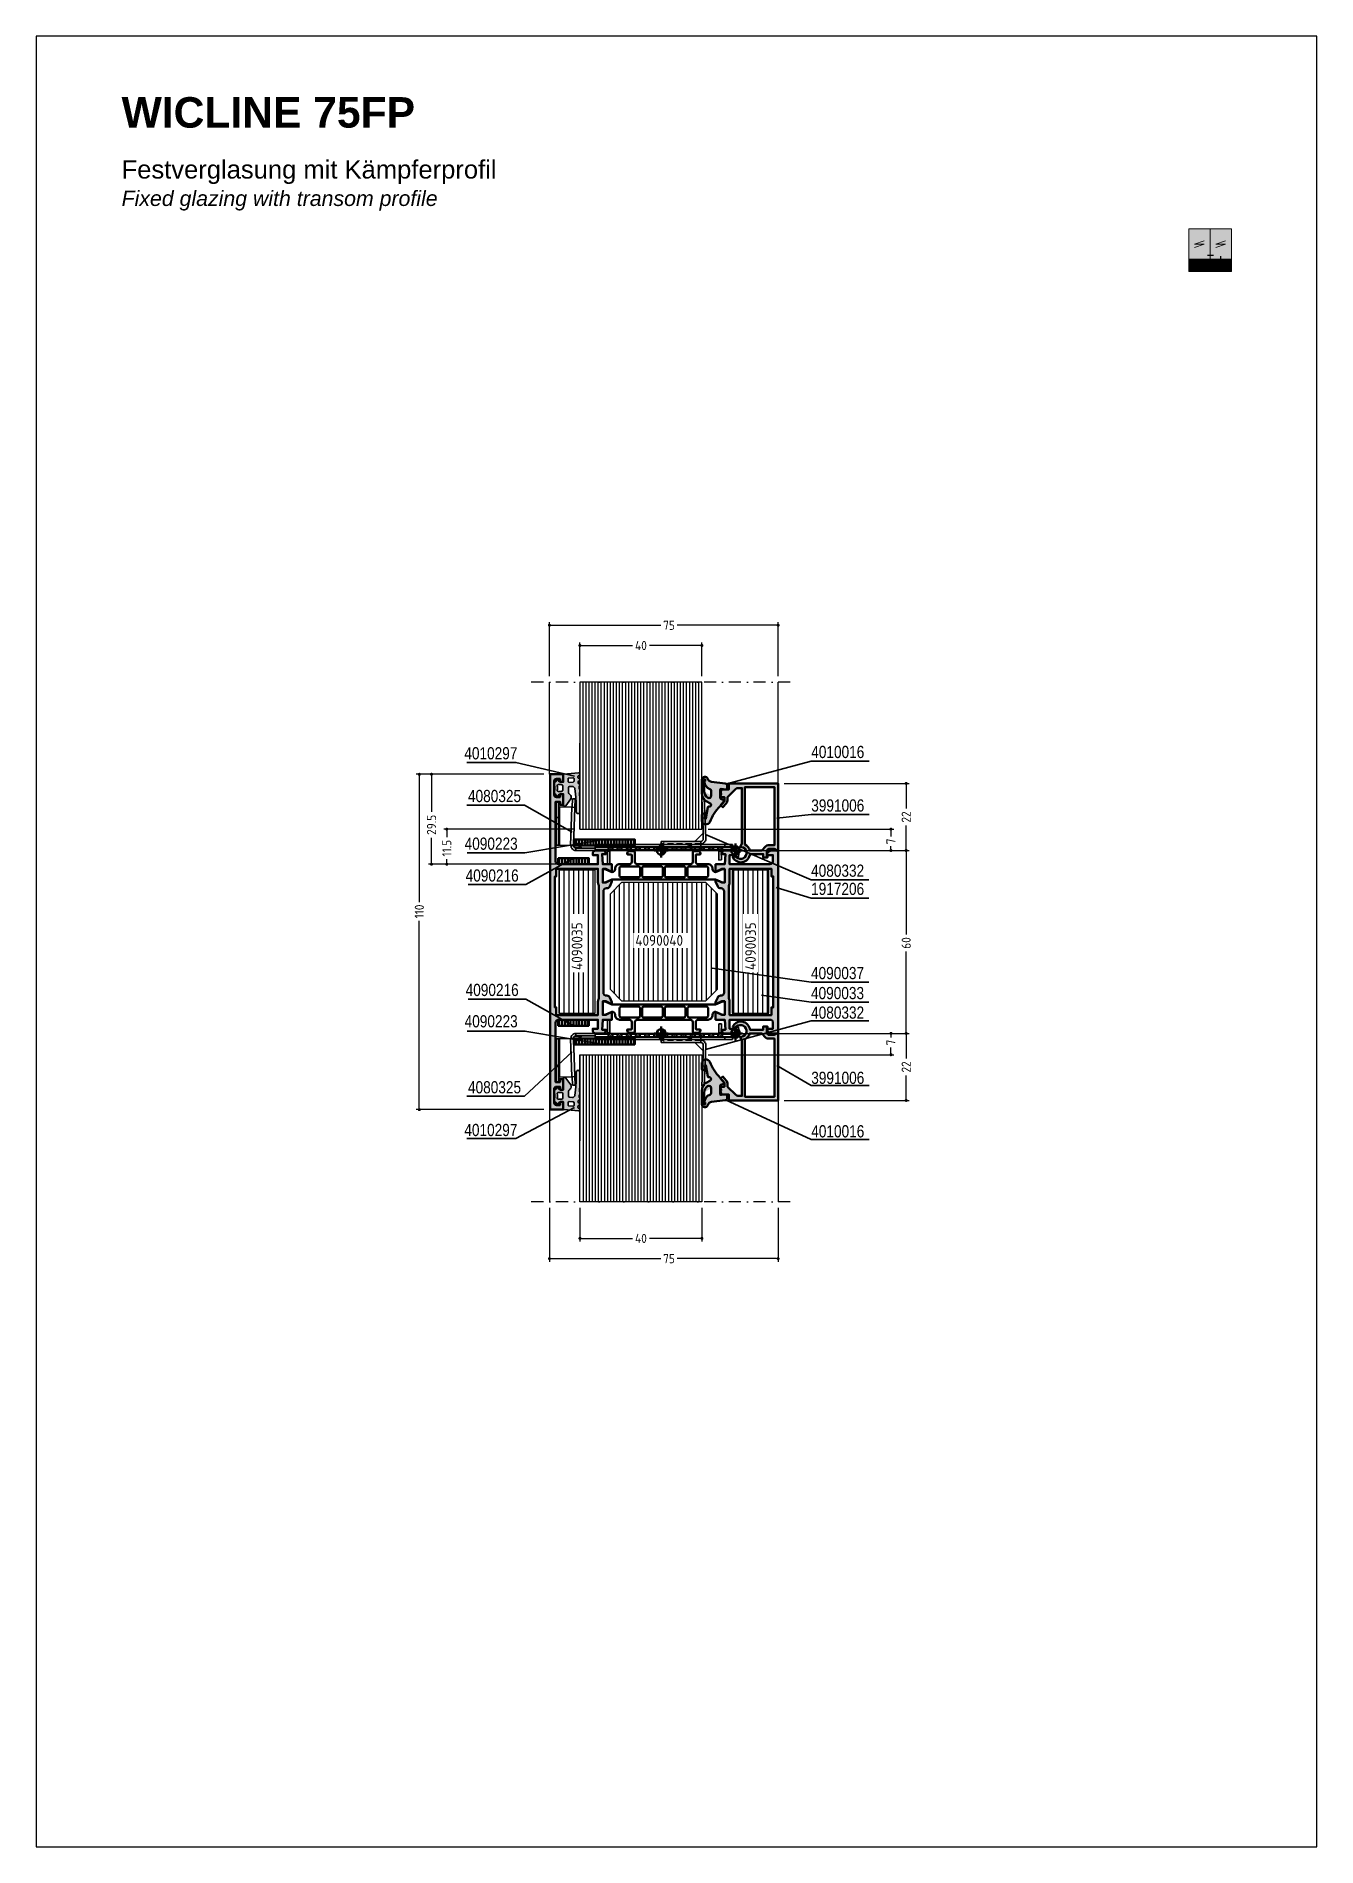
# Model space of a CAD drawing. Header units: millimetres. Extents: x -103 to 3427, y 224 to 818.
# Drawn here: x 899 to 1319, y 224 to 818 of the extents above; entities that cross this region are included whole.
import ezdxf
from ezdxf.enums import TextEntityAlignment as Align

# ---------------------------------------------------------------- set-up
doc = ezdxf.new("R2010")
doc.units = ezdxf.units.MM
for name, pattern in [('ACDINWELD', [3, 2, -1]), ('DASHDOT', [8, 4, -2, 0, -2]), ('DASHDOT2', [12.7, 6.35, -3.175, 0, -3.175])]:
    doc.linetypes.add(name, pattern=pattern)
for name, color, linetype in [('04TXT', 2, 'Continuous'), ('AM_6', 2, 'Continuous'), ('AM_8', 1, 'Continuous'), ('CENTER', 7, 'Continuous'), ('CONT2', 2, 'Continuous'), ('GLAS', 7, 'Continuous'), ('THICKNESS2', 7, 'Continuous'), ('WBC-GER-ENG', 7, 'Continuous')]:
    doc.layers.add(name, color=color, linetype=linetype)
for name, color, linetype, lineweight in [('AM_0', 7, 'Continuous', 50), ('AM_5', 3, 'Continuous', 25), ('AM_C', 2, 'Continuous', 50), ('AM_C-A', 50, 'Continuous', 50), ('AM_S', 7, 'Continuous', 50), ('AM_SP', 30, 'Continuous', 50), ('Cent4', 10, 'DASHDOT2', 13), ('Cont3', 70, 'Continuous', 18), ('Cont4', 10, 'Continuous', 13), ('Docu-AM_8', 1, 'Continuous', 25), ('PNR', 2, 'Continuous', 35), ('Shellsafeguard', 2, 'Continuous', 35), ('Shellsafeguard-tool', 3, 'Continuous', 25), ('X_COMP_CONT_GASKET', 50, 'Continuous', 35), ('X_COMP_HATCH_GASKET', 246, 'Continuous', 25), ('X_INS_BLOCK', 7, 'Continuous', 20)]:
    doc.layers.add(name, color=color, linetype=linetype, lineweight=lineweight)
doc.layers.add('BOUND_EXT', color=30, linetype='Continuous', plot=False)
doc.layers.add('EP', color=1, linetype='Continuous', lineweight=50, plot=False)
doc.styles.add('HBS_DIMTEXTSTYLE', font='isocp.shx')
doc.styles.get("Standard").update_dxf_attribs({"font": 'ISOCP.SHX'})
doc.styles.add('SWISS', font='swiss.ttf')
doc.styles.add('SWISSB', font='swissb.ttf')
doc.styles.add('SWISSL', font='swissl.ttf')
doc.dimstyles.new('HBS_Cata_1-1', dxfattribs={"dimtxt": 3, "dimasz": 1, "dimexe": 1, "dimexo": 2, "dimgap": 1, "dimtad": 0, "dimtoh": 1, "dimdec": 1, "dimdsep": 46, "dimtxsty": 'HBS_DIMTEXTSTYLE', "dimblk": 'DOT', "dimcen": 0, "dimclrd": 256, "dimclre": 256, "dimclrt": 2, "dimadec": 0, "dimazin": 2, "dimtp": 0.1, "dimtm": 0.1, "dimtfac": 0.7, "dimtdec": 1, "dimtmove": 0, "dimatfit": 3, "dimldrblk": 'NONE', "dimfxl": 1, "dimlwd": -1, "dimlwe": -1, "dimarcsym": 1})

msp = doc.modelspace()

# ---------------------------------------------------------------- texts
at = {"layer": 'AM_6', "color": 7, "style": 'SWISSB'}
msp.add_text('WICLINE 75FP', height=10, dxfattribs=at).set_placement((927.34, 788.07))
at = {"layer": 'AM_6', "color": 10, "style": 'SWISSL', "width": 0.8}
for s, p in [('4010297', (1057.15, 580.82)), ('4090223', (1057.25, 551.16)), ('4090216', (1057.58, 540.72)), ('4090216', (1057.58, 503.18)), ('4090223', (1057.25, 492.9)), ('4010297', (1057.15, 457.23))]:
    msp.add_text(s, height=4, dxfattribs=at).set_placement(p, align=Align.RIGHT)
for s, p in [('4010016', (1153.53, 581.25)), ('4080325', (1040.95, 566.8)), ('3991006', (1153.53, 563.7)), ('4080332', (1153.48, 542.31)), ('1917206', (1153.48, 536.33)), ('4090037', (1153.45, 508.71)), ('4090033', (1153.45, 502.15)), ('4080332', (1153.48, 495.74)), ('4080325', (1040.95, 471.25)), ('3991006', (1153.53, 474.35)), ('4010016', (1153.53, 456.8))]:
    msp.add_text(s, height=4, dxfattribs=at).set_placement(p)
at = {"layer": 'WBC-GER-ENG', "insert": (927.34, 777.37), "char_height": 6, "width": 253.5659, "attachment_point": 1, "style": 'SWISS'}
msp.add_mtext('\\pxse0.91667;{\\C40;Festverglasung mit Kämpferprofil\\P\\fSwis721 BT|b0|i1|c0|p34;\\H0.83334x;Fixed glazing with transom profile}', dxfattribs=at)

# ---------------------------------------------------------------- blocks, each defined once
blk = doc.blocks.new('$$_EX')
at = {"layer": 'BOUND_EXT'}
for p, q in [((210, 297), (0, 297)), ((0, 297), (0, 0)), ((210, 0), (210, 297)), ((0, 0), (210, 0))]:
    blk.add_line(p, q, dxfattribs=at)
blk = doc.blocks.new('Opening20')
at = {"layer": 'AM_0', "ltscale": 0.1}
h = blk.add_hatch(color=256, dxfattribs=at)
h.set_gradient(color1=(173, 173, 173), rotation=135, centered=1, tint=1, name='CURVED')
h.paths.add_polyline_path([(189, 268.4), (196, 268.4), (196, 272.4), (189, 272.4)])
h = blk.add_hatch(color=256, dxfattribs=at)
h.set_gradient(color1=(173, 173, 173), rotation=135, centered=1, tint=1, name='CURVED')
h.paths.add_polyline_path([(189, 258.4), (196, 258.4), (196, 268.4), (189, 268.4)])
at = {"layer": 'Cont3'}
for points in [[(189, 268.4), (196, 268.4), (196, 272.4), (189, 272.4)], [(189, 258.4), (196, 258.4), (196, 268.4), (189, 268.4)]]:
    blk.add_lwpolyline(points, close=True, dxfattribs=at)
at = {"layer": 'Cont4'}
for points in [[(190.9, 269.3), (194.1, 270.4), (190.9, 270.4), (194.1, 271.5)], [(190.9, 262.3), (194.1, 263.4), (190.9, 263.4), (194.1, 264.5)]]:
    blk.add_lwpolyline(points, dxfattribs=at)
blk = doc.blocks.new('Linie Konstruktionsschnitt')
at = {"layer": 'CONT2'}
blk.add_line((0, -1), (0, 1), dxfattribs=at)
blk = doc.blocks.new('4090035x')
at = {"layer": 'AM_8'}
h = blk.add_hatch(dxfattribs=at)
h.set_pattern_fill('ANSI31', color=256, scale=0.5, angle=45)
h.set_pattern_definition([(90, (-662.6117, -365.7814), (-1.5875, 3e-16), [])])
h.paths.add_polyline_path([(123.89, 1082.48), (135.89, 1082.48), (135.89, 1129.48), (123.89, 1129.48)])
at = {"layer": 'AM_6'}
blk.add_lwpolyline([(123.89, 1082.48), (135.89, 1082.48), (135.89, 1129.48), (123.89, 1129.48)], close=True, dxfattribs=at)
at = {"layer": '04TXT', "insert": (128.15, 1096.66), "char_height": 3.5, "attachment_point": 1, "rotation": 90, "bg_fill": 3, "box_fill_scale": 1.2, "bg_fill_color": 256, "bg_fill_transparency": 0}
blk.add_mtext_dynamic_manual_height_columns('{\\C7;4090035}', width=17.6993, gutter_width=12.5, heights=[3.5], dxfattribs=at)
blk = doc.blocks.new('4090040x')
at = {"layer": 'AM_8'}
h = blk.add_hatch(dxfattribs=at)
h.set_pattern_fill('ANSI31', color=256, scale=0.5, angle=45)
h.set_pattern_definition([(90, (-685.7828, -366.0314), (-1.5875, 3e-16), [])])
h.paths.add_polyline_path([(140.84, 1090.28), (144.64, 1086.48), (172.04, 1086.48), (175.84, 1090.28), (175.84, 1121.68), (172.04, 1125.48), (144.64, 1125.48), (140.84, 1121.68)])
at = {"layer": 'AM_6'}
blk.add_lwpolyline([(175.84, 1090.28), (172.04, 1086.48), (144.64, 1086.48), (140.84, 1090.28), (140.84, 1121.68), (144.64, 1125.48), (172.04, 1125.48), (175.84, 1121.68), (175.84, 1090.33)], dxfattribs=at)
at = {"layer": '04TXT', "insert": (149.01, 1108.13), "char_height": 3.5, "attachment_point": 1, "bg_fill": 3, "box_fill_scale": 1.2, "bg_fill_color": 256, "bg_fill_transparency": 0}
blk.add_mtext_dynamic_manual_height_columns('{\\C7;4090040}', width=17.6993, gutter_width=12.5, heights=[3.5], dxfattribs=at)
blk = doc.blocks.new('_Dot')
at = {"color": 0, "linetype": 'ByBlock', "lineweight": -2}
blk.add_line((-0.5, 0), (-1, 0), dxfattribs=at)
at = {"color": 0, "linetype": 'ByBlock', "const_width": 0.5}
blk.add_lwpolyline([(-0.25, 0, 1), (0.25, 0, 1)], format="xyb", close=True, dxfattribs=at)
blk = doc.blocks.new('*D120')
at = {"layer": 'AM_5', "transparency": 16777216}
for p, q in [((1142.67, 550.92), (1185.67, 550.92)), ((1184.67, 549.92), (1184.67, 523.32)), ((1184.67, 491.92), (1184.67, 517.84)), ((1144.67, 490.92), (1185.67, 490.92))]:
    blk.add_line(p, q, dxfattribs=at)
at = {"layer": 'Defpoints', "color": 0, "transparency": 16777216}
for p in [(1140.67, 550.92), (1184.67, 550.92), (1142.67, 490.92)]:
    blk.add_point(p, dxfattribs=at)
at = {"layer": 'AM_5', "transparency": 16777216}
for p, rotation in [((1184.67, 550.92), 90), ((1184.67, 490.92), 270)]:
    blk.add_blockref('_Dot', p, dxfattribs=dict(at, rotation=rotation))
at = {"layer": 'AM_5', "color": 2, "transparency": 16777216, "insert": (1184.67, 520.58), "char_height": 3, "attachment_point": 5, "rotation": 90, "style": 'HBS_DIMTEXTSTYLE'}
blk.add_mtext('60', dxfattribs=at)
blk = doc.blocks.new('_None')
blk = doc.blocks.new('*D121')
at = {"layer": 'AM_5', "transparency": 16777216}
for p, q in [((1144.67, 572.92), (1185.67, 572.92)), ((1184.67, 571.92), (1184.67, 564.7)), ((1184.67, 551.92), (1184.67, 559.14)), ((1142.67, 550.92), (1185.67, 550.92))]:
    blk.add_line(p, q, dxfattribs=at)
at = {"layer": 'Defpoints', "color": 0, "transparency": 16777216}
for p in [(1142.67, 572.92), (1184.67, 572.92), (1140.67, 550.92)]:
    blk.add_point(p, dxfattribs=at)
at = {"layer": 'AM_5', "transparency": 16777216}
for p, rotation in [((1184.67, 572.92), 90), ((1184.67, 550.92), 270)]:
    blk.add_blockref('_Dot', p, dxfattribs=dict(at, rotation=rotation))
at = {"layer": 'AM_5', "color": 2, "transparency": 16777216, "insert": (1184.67, 561.92), "char_height": 3, "attachment_point": 5, "rotation": 90, "style": 'HBS_DIMTEXTSTYLE'}
blk.add_mtext('22', dxfattribs=at)
blk = doc.blocks.new('*D122')
at = {"layer": 'AM_5', "transparency": 16777216}
for p, q in [((1119.67, 557.92), (1180.67, 557.92)), ((1179.67, 556.92), (1179.67, 555.52)), ((1124.52, 550.92), (1180.67, 550.92)), ((1179.67, 551.92), (1179.67, 552.32))]:
    blk.add_line(p, q, dxfattribs=at)
at = {"layer": 'Defpoints', "color": 0, "transparency": 16777216}
for p in [(1117.67, 557.92), (1179.67, 557.92), (1122.52, 550.92)]:
    blk.add_point(p, dxfattribs=at)
at = {"layer": 'AM_5', "transparency": 16777216}
for p, rotation in [((1179.67, 557.92), 90), ((1179.67, 550.92), 270)]:
    blk.add_blockref('_Dot', p, dxfattribs=dict(at, rotation=rotation))
at = {"layer": 'AM_5', "color": 2, "transparency": 16777216, "insert": (1179.67, 553.92), "char_height": 3, "attachment_point": 5, "rotation": 90, "style": 'HBS_DIMTEXTSTYLE'}
blk.add_mtext('7', dxfattribs=at)
blk = doc.blocks.new('*D123')
at = {"layer": 'AM_5', "transparency": 16777216}
for p, q in [((1142.67, 490.92), (1185.67, 490.92)), ((1184.67, 489.92), (1184.67, 482.7)), ((1184.67, 469.92), (1184.67, 477.14)), ((1144.67, 468.92), (1185.67, 468.92))]:
    blk.add_line(p, q, dxfattribs=at)
at = {"layer": 'Defpoints', "color": 0, "transparency": 16777216}
for p in [(1140.67, 490.92), (1142.67, 468.92), (1184.67, 468.92)]:
    blk.add_point(p, dxfattribs=at)
at = {"layer": 'AM_5', "transparency": 16777216}
for p, rotation in [((1184.67, 490.92), 90), ((1184.67, 468.92), 270)]:
    blk.add_blockref('_Dot', p, dxfattribs=dict(at, rotation=rotation))
at = {"layer": 'AM_5', "color": 2, "transparency": 16777216, "insert": (1184.67, 479.92), "char_height": 3, "attachment_point": 5, "rotation": 90, "style": 'HBS_DIMTEXTSTYLE'}
blk.add_mtext('22', dxfattribs=at)
blk = doc.blocks.new('*D124')
at = {"layer": 'AM_5', "transparency": 16777216}
for p, q in [((1124.52, 490.92), (1180.67, 490.92)), ((1179.67, 489.92), (1179.67, 489.52)), ((1119.67, 483.92), (1180.67, 483.92)), ((1179.67, 484.92), (1179.67, 486.32))]:
    blk.add_line(p, q, dxfattribs=at)
at = {"layer": 'Defpoints', "color": 0, "transparency": 16777216}
for p in [(1122.52, 490.92), (1117.67, 483.92), (1179.67, 483.92)]:
    blk.add_point(p, dxfattribs=at)
at = {"layer": 'AM_5', "transparency": 16777216}
for p, rotation in [((1179.67, 490.92), 90), ((1179.67, 483.92), 270)]:
    blk.add_blockref('_Dot', p, dxfattribs=dict(at, rotation=rotation))
at = {"layer": 'AM_5', "color": 2, "transparency": 16777216, "insert": (1179.67, 487.92), "char_height": 3, "attachment_point": 5, "rotation": 90, "style": 'HBS_DIMTEXTSTYLE'}
blk.add_mtext('7', dxfattribs=at)
blk = doc.blocks.new('*D125')
at = {"layer": 'AM_5', "transparency": 16777216}
for p, q in [((1065.87, 575.92), (1023.98, 575.92)), ((1024.98, 574.92), (1024.98, 534.02)), ((1024.98, 466.92), (1024.98, 527.82)), ((1065.87, 465.92), (1023.98, 465.92))]:
    blk.add_line(p, q, dxfattribs=at)
at = {"layer": 'Defpoints', "color": 0, "transparency": 16777216}
for p in [(1067.87, 575.92), (1024.98, 465.92), (1067.87, 465.92)]:
    blk.add_point(p, dxfattribs=at)
at = {"layer": 'AM_5', "transparency": 16777216}
for p, rotation in [((1024.98, 575.92), 90), ((1024.98, 465.92), 270)]:
    blk.add_blockref('_Dot', p, dxfattribs=dict(at, rotation=rotation))
at = {"layer": 'AM_5', "color": 2, "transparency": 16777216, "insert": (1024.98, 530.92), "char_height": 3, "attachment_point": 5, "rotation": 90, "style": 'HBS_DIMTEXTSTYLE'}
blk.add_mtext('110', dxfattribs=at)
blk = doc.blocks.new('*D126')
at = {"layer": 'AM_5', "transparency": 16777216}
for p, q in [((1075.67, 557.92), (1032.98, 557.92)), ((1033.98, 556.92), (1033.98, 555.28)), ((1033.98, 547.42), (1033.98, 548.05)), ((1070.67, 546.42), (1032.98, 546.42))]:
    blk.add_line(p, q, dxfattribs=at)
at = {"layer": 'Defpoints', "color": 0, "transparency": 16777216}
for p in [(1033.98, 557.92), (1077.67, 557.92), (1072.67, 546.42)]:
    blk.add_point(p, dxfattribs=at)
at = {"layer": 'AM_5', "transparency": 16777216}
for p, rotation in [((1033.98, 557.92), 90), ((1033.98, 546.42), 270)]:
    blk.add_blockref('_Dot', p, dxfattribs=dict(at, rotation=rotation))
at = {"layer": 'AM_5', "color": 2, "transparency": 16777216, "insert": (1033.98, 551.67), "char_height": 3, "attachment_point": 5, "rotation": 90, "style": 'HBS_DIMTEXTSTYLE'}
blk.add_mtext('11.5', dxfattribs=at)
blk = doc.blocks.new('*D127')
at = {"layer": 'AM_5', "transparency": 16777216}
for p, q in [((1065.87, 575.92), (1027.98, 575.92)), ((1028.98, 574.92), (1028.98, 563.6)), ((1028.98, 547.42), (1028.98, 555.09)), ((1068.67, 546.42), (1027.98, 546.42))]:
    blk.add_line(p, q, dxfattribs=at)
at = {"layer": 'Defpoints', "color": 0, "transparency": 16777216}
for p in [(1028.98, 575.92), (1067.87, 575.92), (1070.67, 546.42)]:
    blk.add_point(p, dxfattribs=at)
at = {"layer": 'AM_5', "transparency": 16777216}
for p, rotation in [((1028.98, 575.92), 90), ((1028.98, 546.42), 270)]:
    blk.add_blockref('_Dot', p, dxfattribs=dict(at, rotation=rotation))
at = {"layer": 'AM_5', "color": 2, "transparency": 16777216, "insert": (1028.98, 559.34), "char_height": 3, "attachment_point": 5, "rotation": 90, "style": 'HBS_DIMTEXTSTYLE'}
blk.add_mtext('29.5', dxfattribs=at)
blk = doc.blocks.new('1917206xx')
at = {"layer": 'Docu-AM_8'}
h = blk.add_hatch(color=256, dxfattribs=at)
edge = h.paths.add_edge_path()
edge.add_line((28254.59, 14956.23), (28253.85, 14957.84))
edge.add_arc((28252.94, 14957.43), 1, 24.44395, 90)
edge.add_line((28252.94, 14958.43), (28252.79, 14958.43))
edge.add_arc((28252.79, 14959.43), 1, 180, 270, ccw=False)
edge.add_line((28251.79, 14959.43), (28251.79, 14992.63))
edge.add_arc((28252.79, 14992.63), 1, 90, 180, ccw=False)
edge.add_line((28252.79, 14993.63), (28252.94, 14993.63))
edge.add_arc((28252.94, 14994.63), 1, 270, 335.55605)
edge.add_line((28253.85, 14994.22), (28254.59, 14995.83))
edge.add_line((28254.59, 14995.83), (28254.59, 14996.53))
edge.add_line((28254.59, 14996.53), (28252.39, 14995.53))
edge.add_line((28252.39, 14995.53), (28251.59, 14995.53))
edge.add_line((28251.59, 14995.53), (28251.59, 14999.93))
edge.add_line((28251.59, 14999.93), (28252.39, 14999.93))
edge.add_line((28252.39, 14999.93), (28254.59, 14998.93))
edge.add_line((28254.59, 14998.93), (28254.59, 15001.53))
edge.add_line((28254.59, 15001.53), (28251.59, 15001.53))
edge.add_line((28251.59, 15001.53), (28251.37, 15004.83))
edge.add_line((28251.37, 15004.83), (28252.67, 15004.83))
edge.add_line((28252.67, 15004.83), (28252.24, 15006.03))
edge.add_line((28252.24, 15006.03), (28249.29, 15006.03))
edge.add_arc((28249.29, 15005.03), 1, 90, 180)
edge.add_line((28248.29, 15005.03), (28248.29, 15004.53))
edge.add_line((28248.29, 15004.53), (28249.99, 15004.53))
edge.add_line((28249.99, 15004.53), (28249.99, 15001.53))
edge.add_line((28249.99, 15001.53), (28237.09, 15001.53))
edge.add_arc((28237.09, 15002.53), 1, 180, 270, ccw=False)
edge.add_line((28236.09, 15002.53), (28236.09, 15022.03))
edge.add_line((28236.09, 15022.03), (28237.59, 15022.03))
edge.add_line((28237.59, 15022.03), (28237.59, 15021.03))
edge.add_line((28237.59, 15021.03), (28238.59, 15021.03))
edge.add_line((28238.59, 15021.03), (28238.59, 15024.53))
edge.add_line((28238.59, 15024.53), (28237.59, 15024.53))
edge.add_line((28237.59, 15024.53), (28237.59, 15023.53))
edge.add_line((28237.59, 15023.53), (28236.39, 15023.53))
edge.add_arc((28236.39, 15024.33), 0.8, 180, 270, ccw=False)
edge.add_line((28235.59, 15024.33), (28235.59, 15028.73))
edge.add_arc((28236.39, 15028.73), 0.8, 90, 180, ccw=False)
edge.add_line((28236.39, 15029.53), (28237.59, 15029.53))
edge.add_line((28237.59, 15029.53), (28237.59, 15028.53))
edge.add_line((28237.59, 15028.53), (28238.59, 15028.53))
edge.add_line((28238.59, 15028.53), (28238.59, 15031.03))
edge.add_line((28238.59, 15031.03), (28234.29, 15031.03))
edge.add_line((28234.29, 15031.03), (28234.29, 14921.03))
edge.add_line((28234.29, 14921.03), (28238.59, 14921.03))
edge.add_line((28238.59, 14921.03), (28238.59, 14923.53))
edge.add_line((28238.59, 14923.53), (28237.59, 14923.53))
edge.add_line((28237.59, 14923.53), (28237.59, 14922.53))
edge.add_line((28237.59, 14922.53), (28236.39, 14922.53))
edge.add_arc((28236.39, 14923.33), 0.8, 180, 270, ccw=False)
edge.add_line((28235.59, 14923.33), (28235.59, 14927.73))
edge.add_arc((28236.39, 14927.73), 0.8, 90, 180, ccw=False)
edge.add_line((28236.39, 14928.53), (28237.59, 14928.53))
edge.add_line((28237.59, 14928.53), (28237.59, 14927.53))
edge.add_line((28237.59, 14927.53), (28238.59, 14927.53))
edge.add_line((28238.59, 14927.53), (28238.59, 14931.03))
edge.add_line((28238.59, 14931.03), (28237.59, 14931.03))
edge.add_line((28237.59, 14931.03), (28237.59, 14930.03))
edge.add_line((28237.59, 14930.03), (28236.09, 14930.03))
edge.add_line((28236.09, 14930.03), (28236.09, 14949.53))
edge.add_arc((28237.09, 14949.53), 1, 90, 180, ccw=False)
edge.add_line((28237.09, 14950.53), (28249.99, 14950.53))
edge.add_line((28249.99, 14950.53), (28249.99, 14947.53))
edge.add_line((28249.99, 14947.53), (28248.29, 14947.53))
edge.add_line((28248.29, 14947.53), (28248.29, 14947.03))
edge.add_arc((28249.29, 14947.03), 1, 180, 270)
edge.add_line((28249.29, 14946.03), (28252.24, 14946.03))
edge.add_line((28252.24, 14946.03), (28252.67, 14947.23))
edge.add_line((28252.67, 14947.23), (28251.37, 14947.23))
edge.add_line((28251.37, 14947.23), (28251.59, 14950.53))
edge.add_line((28251.59, 14950.53), (28254.59, 14950.53))
edge.add_line((28254.59, 14950.53), (28254.59, 14953.13))
edge.add_line((28254.59, 14953.13), (28252.39, 14952.13))
edge.add_line((28252.39, 14952.13), (28251.59, 14952.13))
edge.add_line((28251.59, 14952.13), (28251.59, 14956.53))
edge.add_line((28251.59, 14956.53), (28252.39, 14956.53))
edge.add_line((28252.39, 14956.53), (28254.59, 14955.53))
edge.add_line((28254.59, 14955.53), (28254.59, 14956.23))
edge = h.paths.add_edge_path(flags=16)
edge.add_arc((28252.04, 14995.68), 2.05, 180, 205.6256, ccw=False)
edge.add_line((28249.99, 14995.68), (28249.99, 15000.03))
edge.add_line((28249.99, 15000.03), (28236.29, 15000.03))
edge.add_line((28236.29, 15000.03), (28236.29, 14997.53))
edge.add_line((28236.29, 14997.53), (28235.89, 14997.53))
edge.add_line((28235.89, 14997.53), (28235.89, 14954.53))
edge.add_line((28235.89, 14954.53), (28236.29, 14954.53))
edge.add_line((28236.29, 14954.53), (28236.29, 14952.03))
edge.add_line((28236.29, 14952.03), (28249.99, 14952.03))
edge.add_line((28249.99, 14952.03), (28249.99, 14956.38))
edge.add_arc((28252.04, 14956.38), 2.05, 154.3744, 180, ccw=False)
edge.add_arc((28249.29, 14957.7), 1, 334.3744, 360)
edge.add_line((28250.29, 14957.7), (28250.29, 14994.36))
edge.add_arc((28249.29, 14994.36), 1, 0, 25.6256)
h = blk.add_hatch(color=256, dxfattribs=at)
edge = h.paths.add_edge_path()
edge.add_line((28288.59, 14995.83), (28288.59, 14996.53))
edge.add_line((28288.59, 14996.53), (28290.79, 14995.53))
edge.add_line((28290.79, 14995.53), (28291.59, 14995.53))
edge.add_line((28291.59, 14995.53), (28291.59, 14999.93))
edge.add_line((28291.59, 14999.93), (28290.79, 14999.93))
edge.add_line((28290.79, 14999.93), (28288.59, 14998.93))
edge.add_line((28288.59, 14998.93), (28288.59, 15001.53))
edge.add_line((28288.59, 15001.53), (28291.59, 15001.53))
edge.add_line((28291.59, 15001.53), (28291.81, 15004.83))
edge.add_line((28291.81, 15004.83), (28290.5, 15004.83))
edge.add_line((28290.5, 15004.83), (28290.94, 15006.03))
edge.add_line((28290.94, 15006.03), (28294.09, 15006.03))
edge.add_arc((28294.09, 15005.03), 1, 0, 90, ccw=False)
edge.add_line((28295.09, 15005.03), (28295.09, 15004.53))
edge.add_line((28295.09, 15004.53), (28293.19, 15004.53))
edge.add_line((28293.19, 15004.53), (28293.19, 15001.53))
edge.add_line((28293.19, 15001.53), (28306.39, 15001.53))
edge.add_arc((28306.39, 15002.53), 1, 270, 360)
edge.add_line((28307.39, 15002.53), (28307.39, 15004.53))
edge.add_line((28307.39, 15004.53), (28305.59, 15004.53))
edge.add_line((28305.59, 15004.53), (28305.38, 15005.04))
edge.add_line((28305.38, 15005.04), (28305.78, 15005.44))
edge.add_arc((28307.19, 15004.03), 2, 90, 135, ccw=False)
edge.add_line((28307.19, 15006.03), (28309.09, 15006.03))
edge.add_line((28309.09, 15006.03), (28309.09, 14946.03))
edge.add_line((28309.09, 14946.03), (28307.19, 14946.03))
edge.add_arc((28307.19, 14948.03), 2, 225, 270, ccw=False)
edge.add_line((28305.78, 14946.62), (28305.38, 14947.02))
edge.add_line((28305.38, 14947.02), (28305.59, 14947.53))
edge.add_line((28305.59, 14947.53), (28307.39, 14947.53))
edge.add_line((28307.39, 14947.53), (28307.39, 14949.53))
edge.add_arc((28306.39, 14949.53), 1, 0, 90)
edge.add_line((28306.39, 14950.53), (28293.19, 14950.53))
edge.add_line((28293.19, 14950.53), (28293.19, 14947.53))
edge.add_line((28293.19, 14947.53), (28295.09, 14947.53))
edge.add_line((28295.09, 14947.53), (28295.09, 14947.03))
edge.add_arc((28294.09, 14947.03), 1, -90, 0, ccw=False)
edge.add_line((28294.09, 14946.03), (28290.94, 14946.03))
edge.add_line((28290.94, 14946.03), (28290.5, 14947.23))
edge.add_line((28290.5, 14947.23), (28291.81, 14947.23))
edge.add_line((28291.81, 14947.23), (28291.59, 14950.53))
edge.add_line((28291.59, 14950.53), (28288.59, 14950.53))
edge.add_line((28288.59, 14950.53), (28288.59, 14953.13))
edge.add_line((28288.59, 14953.13), (28290.79, 14952.13))
edge.add_line((28290.79, 14952.13), (28291.59, 14952.13))
edge.add_line((28291.59, 14952.13), (28291.59, 14956.53))
edge.add_line((28291.59, 14956.53), (28290.79, 14956.53))
edge.add_line((28290.79, 14956.53), (28288.59, 14955.53))
edge.add_line((28288.59, 14955.53), (28288.59, 14956.23))
edge.add_line((28288.59, 14956.23), (28289.32, 14957.84))
edge.add_arc((28290.23, 14957.43), 1, 90, 155.55605, ccw=False)
edge.add_line((28290.23, 14958.43), (28290.39, 14958.43))
edge.add_arc((28290.39, 14959.43), 1, 270, 360)
edge.add_line((28291.39, 14959.43), (28291.39, 14992.63))
edge.add_arc((28290.39, 14992.63), 1, 0, 90)
edge.add_line((28290.39, 14993.63), (28290.23, 14993.63))
edge.add_arc((28290.23, 14994.63), 1, 204.44395, 270, ccw=False)
edge.add_line((28289.32, 14994.22), (28288.59, 14995.83))
edge = h.paths.add_edge_path(flags=16)
edge.add_arc((28291.14, 14956.38), 2.05, 0, 25.6256, ccw=False)
edge.add_line((28293.19, 14956.38), (28293.19, 14952.03))
edge.add_line((28293.19, 14952.03), (28306.89, 14952.03))
edge.add_line((28306.89, 14952.03), (28306.89, 14954.53))
edge.add_line((28306.89, 14954.53), (28307.49, 14954.53))
edge.add_line((28307.49, 14954.53), (28307.49, 14997.53))
edge.add_line((28307.49, 14997.53), (28306.89, 14997.53))
edge.add_line((28306.89, 14997.53), (28306.89, 15000.03))
edge.add_line((28306.89, 15000.03), (28293.19, 15000.03))
edge.add_line((28293.19, 15000.03), (28293.19, 14995.68))
edge.add_arc((28291.14, 14995.68), 2.05, -25.6256, 0, ccw=False)
edge.add_arc((28293.89, 14994.36), 1, 154.3744, 180)
edge.add_line((28292.89, 14994.36), (28292.89, 14957.7))
edge.add_arc((28293.89, 14957.7), 1, 180, 205.6256)
at = {"layer": 'AM_S'}
for points in [[(28254.59, 14956.23), (28253.85, 14957.84, 0.294108), (28252.94, 14958.43), (28252.79, 14958.43, -0.414214), (28251.79, 14959.43), (28251.79, 14992.63, -0.414214), (28252.79, 14993.63), (28252.94, 14993.63, 0.294108), (28253.85, 14994.22), (28254.59, 14995.83), (28254.59, 14996.53), (28252.39, 14995.53), (28251.59, 14995.53), (28251.59, 14999.93), (28252.39, 14999.93), (28254.59, 14998.93), (28254.59, 15001.53), (28251.59, 15001.53), (28251.37, 15004.83), (28252.67, 15004.83), (28252.24, 15006.03), (28249.29, 15006.03, 0.414214), (28248.29, 15005.03), (28248.29, 15004.53), (28249.99, 15004.53), (28249.99, 15001.53), (28237.09, 15001.53, -0.414214), (28236.09, 15002.53), (28236.09, 15022.03), (28237.59, 15022.03), (28237.59, 15021.03), (28238.59, 15021.03), (28238.59, 15024.53), (28237.59, 15024.53), (28237.59, 15023.53), (28236.39, 15023.53, -0.414214), (28235.59, 15024.33), (28235.59, 15028.73, -0.414214), (28236.39, 15029.53), (28237.59, 15029.53), (28237.59, 15028.53), (28238.59, 15028.53), (28238.59, 15031.03), (28234.29, 15031.03), (28234.29, 14921.03), (28238.59, 14921.03), (28238.59, 14923.53), (28237.59, 14923.53), (28237.59, 14922.53), (28236.39, 14922.53, -0.414214), (28235.59, 14923.33), (28235.59, 14927.73, -0.414214), (28236.39, 14928.53), (28237.59, 14928.53), (28237.59, 14927.53), (28238.59, 14927.53), (28238.59, 14931.03), (28237.59, 14931.03), (28237.59, 14930.03), (28236.09, 14930.03), (28236.09, 14949.53, -0.414214), (28237.09, 14950.53), (28249.99, 14950.53), (28249.99, 14947.53), (28248.29, 14947.53), (28248.29, 14947.03, 0.414214), (28249.29, 14946.03), (28252.24, 14946.03), (28252.67, 14947.23), (28251.37, 14947.23), (28251.59, 14950.53), (28254.59, 14950.53), (28254.59, 14953.13), (28252.39, 14952.13), (28251.59, 14952.13), (28251.59, 14956.53), (28252.39, 14956.53), (28254.59, 14955.53), (28254.59, 14956.23)], [(28288.59, 14995.83), (28288.59, 14996.53), (28290.79, 14995.53), (28291.59, 14995.53), (28291.59, 14999.93), (28290.79, 14999.93), (28288.59, 14998.93), (28288.59, 15001.53), (28291.59, 15001.53), (28291.81, 15004.83), (28290.5, 15004.83), (28290.94, 15006.03), (28294.09, 15006.03, -0.414214), (28295.09, 15005.03), (28295.09, 15004.53), (28293.19, 15004.53), (28293.19, 15001.53), (28306.39, 15001.53, 0.414214), (28307.39, 15002.53), (28307.39, 15004.53), (28305.59, 15004.53), (28305.38, 15005.04), (28305.78, 15005.44, -0.198912), (28307.19, 15006.03), (28309.09, 15006.03), (28309.09, 14946.03), (28307.19, 14946.03, -0.198912), (28305.78, 14946.62), (28305.38, 14947.02), (28305.59, 14947.53), (28307.39, 14947.53), (28307.39, 14949.53, 0.414214), (28306.39, 14950.53), (28293.19, 14950.53), (28293.19, 14947.53), (28295.09, 14947.53), (28295.09, 14947.03, -0.414214), (28294.09, 14946.03), (28290.94, 14946.03), (28290.5, 14947.23), (28291.81, 14947.23), (28291.59, 14950.53), (28288.59, 14950.53), (28288.59, 14953.13), (28290.79, 14952.13), (28291.59, 14952.13), (28291.59, 14956.53), (28290.79, 14956.53), (28288.59, 14955.53), (28288.59, 14956.23), (28289.32, 14957.84, -0.294108), (28290.23, 14958.43), (28290.39, 14958.43, 0.414214), (28291.39, 14959.43), (28291.39, 14992.63, 0.414214), (28290.39, 14993.63), (28290.23, 14993.63, -0.294108), (28289.32, 14994.22), (28288.59, 14995.83)], [(28250.19, 14994.79, -0.112281), (28249.99, 14995.68), (28249.99, 15000.03), (28236.29, 15000.03), (28236.29, 14997.53), (28235.89, 14997.53), (28235.89, 14954.53), (28236.29, 14954.53), (28236.29, 14952.03), (28249.99, 14952.03), (28249.99, 14956.38, -0.112281), (28250.19, 14957.27, 0.112281), (28250.29, 14957.7), (28250.29, 14994.36, 0.112281), (28250.19, 14994.79)], [(28292.99, 14957.27, -0.112281), (28293.19, 14956.38), (28293.19, 14952.03), (28306.89, 14952.03), (28306.89, 14954.53), (28307.49, 14954.53), (28307.49, 14997.53), (28306.89, 14997.53), (28306.89, 15000.03), (28293.19, 15000.03), (28293.19, 14995.68, -0.112281), (28292.99, 14994.79, 0.112281), (28292.89, 14994.36), (28292.89, 14957.7, 0.112281), (28292.99, 14957.27)]]:
    blk.add_lwpolyline(points, format="xyb", close=True, dxfattribs=at)
at = {"layer": 'AM_SP'}
for points in [[(28288.59, 14998.93), (28288.59, 14998.98), (28290.59, 14999.98), (28291.59, 14999.98), (28291.59, 14995.48), (28290.59, 14995.48), (28288.59, 14996.48), (28288.59, 14996.53), (28254.59, 14996.53), (28254.59, 14996.48), (28252.59, 14995.48), (28251.59, 14995.48), (28251.59, 14999.98), (28252.59, 14999.98), (28254.59, 14998.98), (28254.59, 14998.93, 0.414214), (28255.59, 14999.93), (28255.59, 15000.03, -0.414214), (28257.09, 15001.53), (28260.29, 15001.53, 0.414214), (28261.09, 15002.33), (28261.09, 15004.53, 0.414214), (28260.89, 15004.73), (28259.79, 15004.73, -0.414214), (28259.59, 15004.93), (28259.59, 15005.03, -0.414214), (28260.39, 15005.83), (28261.59, 15005.83, -0.414214), (28262.09, 15005.33), (28262.09, 15002.33, 0.414214), (28262.89, 15001.53), (28280.29, 15001.53, 0.414214), (28281.09, 15002.33), (28281.09, 15005.33, -0.414214), (28281.59, 15005.83), (28282.79, 15005.83, -0.414214), (28283.59, 15005.03), (28283.59, 15004.93, -0.414214), (28283.39, 15004.73), (28282.29, 15004.73, 0.414214), (28282.09, 15004.53), (28282.09, 15002.33, 0.414214), (28282.89, 15001.53), (28286.09, 15001.53, -0.414214), (28287.59, 15000.03), (28287.59, 14999.93, 0.414214), (28288.59, 14998.93)], [(28257.09, 14997.73), (28257.09, 15000.33, -0.414214), (28257.59, 15000.83), (28263.29, 15000.83, -0.414214), (28263.79, 15000.33), (28263.79, 14997.73, -0.414214), (28263.29, 14997.23), (28257.59, 14997.23, -0.414214), (28257.09, 14997.73)], [(28264.49, 14997.73), (28264.49, 15000.33, -0.414214), (28264.99, 15000.83), (28270.74, 15000.83, -0.414214), (28271.24, 15000.33), (28271.24, 14997.73, -0.414214), (28270.74, 14997.23), (28264.99, 14997.23, -0.414214), (28264.49, 14997.73)], [(28278.69, 14997.73, -0.414214), (28278.19, 14997.23), (28272.44, 14997.23, -0.414214), (28271.94, 14997.73), (28271.94, 15000.33, -0.414214), (28272.44, 15000.83), (28278.19, 15000.83, -0.414214), (28278.69, 15000.33), (28278.69, 14997.73)], [(28279.39, 14997.73), (28279.39, 15000.33, -0.414214), (28279.89, 15000.83), (28285.59, 15000.83, -0.414214), (28286.09, 15000.33), (28286.09, 14997.73, -0.414214), (28285.59, 14997.23), (28279.89, 14997.23, -0.414214), (28279.39, 14997.73)], [(28254.59, 14953.13), (28254.59, 14953.08), (28252.59, 14952.08), (28251.59, 14952.08), (28251.59, 14956.58), (28252.59, 14956.58), (28254.59, 14955.58), (28254.59, 14955.53), (28288.59, 14955.53), (28288.59, 14955.58), (28290.59, 14956.58), (28291.59, 14956.58), (28291.59, 14952.08), (28290.59, 14952.08), (28288.59, 14953.08), (28288.59, 14953.13, 0.414214), (28287.59, 14952.13), (28287.59, 14952.03, -0.414214), (28286.09, 14950.53), (28282.89, 14950.53, 0.414214), (28282.09, 14949.73), (28282.09, 14947.53, 0.414214), (28282.29, 14947.33), (28283.39, 14947.33, -0.414214), (28283.59, 14947.13), (28283.59, 14947.03, -0.414214), (28282.79, 14946.23), (28281.59, 14946.23, -0.414214), (28281.09, 14946.73), (28281.09, 14949.73, 0.414214), (28280.29, 14950.53), (28262.89, 14950.53, 0.414214), (28262.09, 14949.73), (28262.09, 14946.73, -0.414214), (28261.59, 14946.23), (28260.39, 14946.23, -0.414214), (28259.59, 14947.03), (28259.59, 14947.13, -0.414214), (28259.79, 14947.33), (28260.89, 14947.33, 0.414214), (28261.09, 14947.53), (28261.09, 14949.73, 0.414214), (28260.29, 14950.53), (28257.09, 14950.53, -0.414214), (28255.59, 14952.03), (28255.59, 14952.13, 0.414214), (28254.59, 14953.13)], [(28263.79, 14954.33), (28263.79, 14951.73, -0.414214), (28263.29, 14951.23), (28257.59, 14951.23, -0.414214), (28257.09, 14951.73), (28257.09, 14954.33, -0.414214), (28257.59, 14954.83), (28263.29, 14954.83, -0.414214), (28263.79, 14954.33)], [(28264.49, 14954.33, -0.414214), (28264.99, 14954.83), (28270.74, 14954.83, -0.414214), (28271.24, 14954.33), (28271.24, 14951.73, -0.414214), (28270.74, 14951.23), (28264.99, 14951.23, -0.414214), (28264.49, 14951.73), (28264.49, 14954.33)], [(28278.69, 14954.33), (28278.69, 14951.73, -0.414214), (28278.19, 14951.23), (28272.44, 14951.23, -0.414214), (28271.94, 14951.73), (28271.94, 14954.33, -0.414214), (28272.44, 14954.83), (28278.19, 14954.83, -0.414214), (28278.69, 14954.33)], [(28286.09, 14954.33), (28286.09, 14951.73, -0.414214), (28285.59, 14951.23), (28279.89, 14951.23, -0.414214), (28279.39, 14951.73), (28279.39, 14954.33, -0.414214), (28279.89, 14954.83), (28285.59, 14954.83, -0.414214), (28286.09, 14954.33)]]:
    blk.add_lwpolyline(points, format="xyb", close=True, dxfattribs=at)
blk = doc.blocks.new('EP')
at = {"layer": 'EP'}
for points in [[(-1.43, 0), (0, 0), (0, 1.43, 0.414214)], [(1.43, 0), (0, 0), (0, -1.43, 0.414214)]]:
    blk.add_hatch(color=256, dxfattribs=at).paths.add_polyline_path(points)
for q in [(-2.29, 0), (0, 2.29), (2.29, 0), (0, -2.29)]:
    blk.add_line((0, 0), q, dxfattribs=at)
blk.add_circle((0, 0), 1.43, dxfattribs=at)
blk = doc.blocks.new('4080325_Side')
at = {"layer": 'Cent4', "color": 1}
blk.add_line((-2.72, 23.5), (1.13, 23.5), dxfattribs=at)
at = {"layer": 'Shellsafeguard'}
for p, q in [((-14.19, 53.5), (-16.99, 53.41)), ((-10.84, 58.7), (-15.84, 58.7)), ((-15.84, 58.7), (-15.84, 57.9)), ((-10.84, 57.9), (-15.84, 57.9)), ((-14.34, 57.9), (-14.34, 57.7)), ((-1.79, 57.7), (-14.34, 57.7)), ((-14.34, 57.7), (-14.2, 53.7)), ((-14.2, 53.7), (-1.66, 54.14)), ((-14.2, 53.7), (-14.16, 52.7)), ((-1.79, 58.7), (-10.84, 58.7)), ((-10.84, 58.7), (-10.84, 57.9)), ((-10.84, 57.9), (-1.79, 57.9)), ((-1.79, 57.9), (-1.79, 58.7)), ((-1.79, 57.7), (-1.79, 57.9)), ((-1.66, 54.14), (-1.79, 57.7)), ((-1.66, 54.14), (-1.63, 53.14)), ((-16.99, 53.41), (-16.96, 52.61)), ((-14.16, 52.7), (-16.96, 52.61)), ((-14.16, 52.7), (-1.63, 53.14)), ((-3.36, 53.02), (-2.93, 52.99)), ((-0.86, 50.42), (-3.36, 53.02)), ((-1.52, 53.04), (-2.93, 52.99)), ((-2.93, 52.99), (-0.9, 50.89)), ((-0.9, 50.89), (-0.9, 52.44)), ((-0.9, 50.89), (-0.86, 50.42)), ((-0.8, 46), (-0.8, 52.34)), ((-0.8, 52.34), (0, 52.34)), ((0, 46), (0, 52.34)), ((-2, 3.5), (-2, 46)), ((-2, 46), (-1.2, 46)), ((-1.14, 46), (-1.2, 46)), ((-1.2, 46), (-1.2, 3.5)), ((-1.14, 41.75), (-1.2, 41.75)), ((-1.14, 41.75), (-1.14, 46)), ((-0.29, 46), (-1.14, 46)), ((-0.72, 41.75), (-1.14, 41.75)), ((-0.29, 41.45), (-0.29, 46)), ((-0.29, 46), (0, 46)), ((0, 1), (0, 46)), ((0.2, 41.2), (0.2, 42)), ((0.2, 42), (4.5, 42)), ((4.5, 41.2), (4.5, 42)), ((-1.2, 40.25), (-1.14, 40.25)), ((-1.14, 38.75), (-1.2, 38.75)), ((-1.2, 37.25), (-1.14, 37.25)), ((-1.14, 35.75), (-1.2, 35.75)), ((-1.14, 38.75), (-1.14, 40.25)), ((-1.14, 40.25), (-0.72, 40.25)), ((-0.72, 38.75), (-1.14, 38.75)), ((-1.14, 35.75), (-1.14, 37.25)), ((-1.14, 37.25), (-0.72, 37.25)), ((-0.72, 35.75), (-1.14, 35.75)), ((-0.86, 41.45), (-0.86, 40.55)), ((-0.86, 38.45), (-0.86, 37.55)), ((-0.29, 38.45), (-0.29, 40.55)), ((-0.29, 35.45), (-0.29, 37.55)), ((0.2, 41.2), (4.5, 41.2)), ((-1.2, 34.25), (-1.14, 34.25)), ((-1.14, 32.75), (-1.2, 32.75)), ((-1.2, 31.25), (-1.14, 31.25)), ((-1.14, 29.75), (-1.2, 29.75)), ((-1.14, 32.75), (-1.14, 34.25)), ((-1.14, 34.25), (-0.72, 34.25)), ((-0.72, 32.75), (-1.14, 32.75)), ((-1.14, 29.75), (-1.14, 31.25)), ((-1.14, 31.25), (-0.72, 31.25)), ((-0.72, 29.75), (-1.14, 29.75)), ((-0.86, 35.45), (-0.86, 34.55)), ((-0.86, 32.45), (-0.86, 31.55)), ((-0.29, 32.45), (-0.29, 34.55)), ((-0.29, 29.45), (-0.29, 31.55)), ((-1.2, 28.25), (-1.14, 28.25)), ((-1.14, 26.75), (-1.2, 26.75)), ((-1.2, 25.25), (-1.14, 25.25)), ((-1.14, 26.75), (-1.14, 28.25)), ((-1.14, 28.25), (-0.72, 28.25)), ((-0.72, 26.75), (-1.14, 26.75)), ((-1.14, 23.75), (-1.14, 25.25)), ((-1.14, 25.25), (-0.72, 25.25)), ((-0.86, 29.45), (-0.86, 28.55)), ((-0.86, 26.45), (-0.86, 25.55)), ((-0.29, 26.45), (-0.29, 28.55)), ((-0.29, 23.45), (-0.29, 25.55)), ((-1.14, 23.75), (-1.2, 23.75)), ((-1.2, 22.25), (-1.14, 22.25)), ((-1.14, 20.75), (-1.2, 20.75)), ((-1.2, 19.25), (-1.14, 19.25)), ((-0.72, 23.75), (-1.14, 23.75)), ((-1.14, 20.75), (-1.14, 22.25)), ((-1.14, 22.25), (-0.72, 22.25)), ((-0.72, 20.75), (-1.14, 20.75)), ((-1.14, 17.75), (-1.14, 19.25)), ((-1.14, 19.25), (-0.72, 19.25)), ((-0.86, 23.45), (-0.86, 22.55)), ((-0.86, 20.45), (-0.86, 19.55)), ((-0.29, 20.45), (-0.29, 22.55)), ((-0.29, 17.45), (-0.29, 19.55)), ((-1.14, 17.75), (-1.2, 17.75)), ((-1.2, 16.25), (-1.14, 16.25)), ((-1.14, 14.75), (-1.2, 14.75)), ((-1.2, 13.25), (-1.14, 13.25)), ((-0.72, 17.75), (-1.14, 17.75)), ((-1.14, 14.75), (-1.14, 16.25)), ((-1.14, 16.25), (-0.72, 16.25)), ((-0.72, 14.75), (-1.14, 14.75)), ((-1.14, 11.75), (-1.14, 13.25)), ((-1.14, 13.25), (-0.72, 13.25)), ((-0.86, 17.45), (-0.86, 16.55)), ((-0.86, 14.45), (-0.86, 13.55)), ((-0.29, 14.45), (-0.29, 16.55)), ((-0.29, 11.45), (-0.29, 13.55)), ((-1.14, 11.75), (-1.2, 11.75)), ((-1.2, 10.25), (-1.14, 10.25)), ((-1.14, 8.75), (-1.2, 8.75)), ((-1.2, 7.25), (-1.14, 7.25)), ((-0.72, 11.75), (-1.14, 11.75)), ((-1.14, 8.75), (-1.14, 10.25)), ((-1.14, 10.25), (-0.72, 10.25)), ((-0.72, 8.75), (-1.14, 8.75)), ((-1.14, 5.75), (-1.14, 7.25)), ((-1.14, 7.25), (-0.72, 7.25)), ((-0.86, 11.45), (-0.86, 10.55)), ((-0.86, 8.45), (-0.86, 7.55)), ((-0.29, 8.45), (-0.29, 10.55)), ((-0.29, 5.45), (-0.29, 7.55)), ((-2, 1), (-2, 3.5)), ((-2, 3.5), (-1.2, 3.5)), ((-1.2, 1), (-2, 1)), ((-1.14, 5.75), (-1.2, 5.75)), ((-1.2, 4.25), (-1.14, 4.25)), ((-1.2, 3.5), (-1.2, 1)), ((-1.14, 1), (-1.2, 1)), ((-0.72, 5.75), (-1.14, 5.75)), ((-1.14, 1), (-1.14, 4.25)), ((-1.14, 4.25), (-0.72, 4.25)), ((-0.29, 1), (-1.14, 1)), ((-0.86, 5.45), (-0.86, 4.55)), ((-0.8, -0.2), (-0.8, 1)), ((-0.29, 1), (-0.29, 4.55)), ((-0.29, 1), (0, 1)), ((0, -0.2), (0, 1)), ((0.21, 4.7), (0.23, 5.5)), ((3.1, 4.6), (0.21, 4.7)), ((0.23, 5.5), (3.13, 5.4)), ((3.13, 5.4), (3.1, 4.6)), ((0, -0.2), (-0.8, -0.2)), ((0.22, -0.4), (1.99, -0.24)), ((0.29, -1.2), (0.22, -0.4)), ((0.29, -1.2), (2.06, -1.04)), ((2.06, -1.04), (1.99, -0.24))]:
    blk.add_line(p, q, dxfattribs=at)
for centre, radius, start, end in [((-1.6, 52.34), 1.6, 0, 92), ((-3.51, 52.88), 0.2, 44, 92), ((-1.6, 52.34), 0.8, 0, 92), ((-1.5, 52.44), 0.6, 360, 92), ((-1, 50.28), 0.2, 0, 44), ((0.2, 42.2), 0.2, 180, 270), ((0.2, 42.2), 1, 258.46304, 270), ((0.2, 4.5), 1, 88, 101.53696), ((0.2, 4.5), 0.2, 88, 180), ((0.2, -0.2), 1, 180, 275), ((0.2, -0.2), 0.2, 180, 275)]:
    blk.add_arc(centre, radius, start, end, dxfattribs=at)
at = {"layer": 'Shellsafeguard', "extrusion": (0, 0, -1)}
for centre, major_axis, ratio, start_param, end_param in [((-3.03, 52.89), (-0.007, 0.2), 0.596473, 0, 1.077937), ((-1.62, 52.94), (-0.007, 0.2), 0.596473, 0, 1.077937), ((-1, 52.34), (-0.2, 0), 0.570514, 2.104412, 3.141593), ((-1, 50.79), (-0.2, 0), 0.570514, 2.104412, 3.141593), ((-1.28, 41), (0, -0.75), 0.707107, 3.298445, 4.068888), ((-0.72, 41), (0, 0.75), 0.707107, 0, 0.927295), ((-1.28, 41), (0, 0.75), 0.707107, 2.214297, 2.984741), ((-1.28, 38), (0, 0.75), 0.707107, 0.156852, 0.927295), ((-1.28, 38), (0, 0.75), 0.707107, 2.214297, 2.984741), ((-1.28, 35), (0, -0.75), 0.707107, 3.298445, 4.068888), ((-1.28, 41), (0, -0.75), 0.707107, 4.068888, 5.35589), ((-1.28, 38), (0, -0.75), 0.707107, 4.068888, 5.35589), ((-0.72, 41), (0, -0.75), 0.707107, -0.927295, 0), ((-0.72, 38), (0, 0.75), 0.707107, 0, 0.927295), ((-0.72, 38), (0, -0.75), 0.707107, -0.927295, 0), ((-0.72, 35), (0, 0.75), 0.707107, 0, 0.927295), ((-1.28, 35), (0, 0.75), 0.707107, 2.214297, 2.984741), ((-1.28, 32), (0, -0.75), 0.707107, 3.298445, 4.068888), ((-1.28, 32), (0, 0.75), 0.707107, 2.214297, 2.984741), ((-1.28, 29), (0, 0.75), 0.707107, 0.156852, 0.927295), ((-1.28, 35), (0, -0.75), 0.707107, 4.068888, 5.35589), ((-1.28, 32), (0, -0.75), 0.707107, 4.068888, 5.35589), ((-0.72, 35), (0, -0.75), 0.707107, -0.927295, 0), ((-0.72, 32), (0, 0.75), 0.707107, 0, 0.927295), ((-0.72, 32), (0, -0.75), 0.707107, -0.927295, 0), ((-0.72, 29), (0, 0.75), 0.707107, 0, 0.927295), ((-1.28, 29), (0, 0.75), 0.707107, 2.214297, 2.984741), ((-1.28, 26), (0, -0.75), 0.707107, 3.298445, 4.068888), ((-1.28, 26), (0, 0.75), 0.707107, 2.214297, 2.984741), ((-1.28, 29), (0, -0.75), 0.707107, 4.068888, 5.35589), ((-1.28, 26), (0, -0.75), 0.707107, 4.068888, 5.35589), ((-0.72, 29), (0, -0.75), 0.707107, -0.927295, 0), ((-0.72, 26), (0, 0.75), 0.707107, 0, 0.927295), ((-0.72, 26), (0, -0.75), 0.707107, -0.927295, 0), ((-1.28, 23), (0, 0.75), 0.707107, 0.156852, 0.927295), ((-1.28, 23), (0, 0.75), 0.707107, 2.214297, 2.984741), ((-1.28, 20), (0, -0.75), 0.707107, 3.298445, 4.068888), ((-1.28, 20), (0, 0.75), 0.707107, 2.214297, 2.984741), ((-1.28, 23), (0, -0.75), 0.707107, 4.068888, 5.35589), ((-1.28, 20), (0, -0.75), 0.707107, 4.068888, 5.35589), ((-0.72, 23), (0, -0.75), 0.707107, 3.141593, 4.068888), ((-0.72, 23), (0, -0.75), 0.707107, -0.927295, 0), ((-0.72, 20), (0, 0.75), 0.707107, 0, 0.927295), ((-0.72, 20), (0, -0.75), 0.707107, -0.927295, 0), ((-1.28, 17), (0, 0.75), 0.707107, 0.156852, 0.927295), ((-1.28, 17), (0, 0.75), 0.707107, 2.214297, 2.984741), ((-1.28, 14), (0, 0.75), 0.707107, 0.156852, 0.927295), ((-1.28, 14), (0, 0.75), 0.707107, 2.214297, 2.984741), ((-1.28, 17), (0, -0.75), 0.707107, 4.068888, 5.35589), ((-1.28, 14), (0, -0.75), 0.707107, 4.068888, 5.35589), ((-0.72, 17), (0, 0.75), 0.707107, 0, 0.927295), ((-0.72, 17), (0, -0.75), 0.707107, -0.927295, 0), ((-0.72, 14), (0, -0.75), 0.707107, 3.141593, 4.068888), ((-0.72, 14), (0, 0.75), 0.707107, 2.214297, 3.141593), ((-1.28, 11), (0, -0.75), 0.707107, 3.298445, 4.068888), ((-1.28, 11), (0, 0.75), 0.707107, 2.214297, 2.984741), ((-1.28, 8), (0, -0.75), 0.707107, 3.298445, 4.068888), ((-1.28, 8), (0, 0.75), 0.707107, 2.214297, 2.984741), ((-1.28, 11), (0, -0.75), 0.707107, 4.068888, 5.35589), ((-1.28, 8), (0, -0.75), 0.707107, 4.068888, 5.35589), ((-0.72, 11), (0, 0.75), 0.707107, 0, 0.927295), ((-0.72, 11), (0, -0.75), 0.707107, -0.927295, 0), ((-0.72, 8), (0, 0.75), 0.707107, 0, 0.927295), ((-0.72, 8), (0, 0.75), 0.707107, 2.214297, 3.141593), ((-1.28, 5), (0, -0.75), 0.707107, 3.298445, 4.068888), ((-1.28, 5), (0, 0.75), 0.707107, 2.214297, 2.984741), ((-1.28, 5), (0, -0.75), 0.707107, 4.068888, 5.35589), ((-0.72, 5), (0, 0.75), 0.707107, 0, 0.927295), ((-0.72, 5), (0, 0.75), 0.707107, 2.214297, 3.141593)]:
    blk.add_ellipse(centre, major_axis=major_axis, ratio=ratio, start_param=start_param, end_param=end_param, dxfattribs=at)
at = {"layer": 'Shellsafeguard'}
for points in [[(-0.29, 40.55), (-0.28, 40.57), (-0.27, 40.59), (-0.24, 40.67), (-0.22, 40.73), (-0.2, 40.87), (-0.19, 40.94), (-0.19, 41.06), (-0.2, 41.13), (-0.22, 41.27), (-0.24, 41.33), (-0.27, 41.41), (-0.28, 41.43), (-0.29, 41.45)], [(-0.29, 37.55), (-0.28, 37.57), (-0.27, 37.59), (-0.24, 37.67), (-0.22, 37.73), (-0.2, 37.87), (-0.19, 37.94), (-0.19, 38.06), (-0.2, 38.13), (-0.22, 38.27), (-0.24, 38.33), (-0.27, 38.41), (-0.28, 38.43), (-0.29, 38.45)], [(-0.29, 34.55), (-0.28, 34.57), (-0.27, 34.59), (-0.24, 34.67), (-0.22, 34.73), (-0.2, 34.87), (-0.19, 34.94), (-0.19, 35.06), (-0.2, 35.13), (-0.22, 35.27), (-0.24, 35.33), (-0.27, 35.41), (-0.28, 35.43), (-0.29, 35.45)], [(-0.29, 31.55), (-0.28, 31.57), (-0.27, 31.59), (-0.24, 31.67), (-0.22, 31.73), (-0.2, 31.87), (-0.19, 31.94), (-0.19, 32.06), (-0.2, 32.13), (-0.22, 32.27), (-0.24, 32.33), (-0.27, 32.41), (-0.28, 32.43), (-0.29, 32.45)], [(-0.29, 28.55), (-0.28, 28.57), (-0.27, 28.59), (-0.24, 28.67), (-0.22, 28.73), (-0.2, 28.87), (-0.19, 28.94), (-0.19, 29.06), (-0.2, 29.13), (-0.22, 29.27), (-0.24, 29.33), (-0.27, 29.41), (-0.28, 29.43), (-0.29, 29.45)], [(-0.29, 25.55), (-0.28, 25.57), (-0.27, 25.59), (-0.24, 25.67), (-0.22, 25.73), (-0.2, 25.87), (-0.19, 25.94), (-0.19, 26.06), (-0.2, 26.13), (-0.22, 26.27), (-0.24, 26.33), (-0.27, 26.41), (-0.28, 26.43), (-0.29, 26.45)], [(-0.29, 22.55), (-0.28, 22.57), (-0.27, 22.59), (-0.24, 22.67), (-0.22, 22.73), (-0.2, 22.87), (-0.19, 22.94), (-0.19, 23.06), (-0.2, 23.13), (-0.22, 23.27), (-0.24, 23.33), (-0.27, 23.41), (-0.28, 23.43), (-0.29, 23.45)], [(-0.29, 19.55), (-0.28, 19.57), (-0.27, 19.59), (-0.24, 19.67), (-0.22, 19.73), (-0.2, 19.87), (-0.19, 19.94), (-0.19, 20.06), (-0.2, 20.13), (-0.22, 20.27), (-0.24, 20.33), (-0.27, 20.41), (-0.28, 20.43), (-0.29, 20.45)], [(-0.29, 16.55), (-0.28, 16.57), (-0.27, 16.59), (-0.24, 16.67), (-0.22, 16.73), (-0.2, 16.87), (-0.19, 16.94), (-0.19, 17.06), (-0.2, 17.13), (-0.22, 17.27), (-0.24, 17.33), (-0.27, 17.41), (-0.28, 17.43), (-0.29, 17.45)], [(-0.29, 13.55), (-0.28, 13.57), (-0.27, 13.59), (-0.24, 13.67), (-0.22, 13.73), (-0.2, 13.87), (-0.19, 13.94), (-0.19, 14.06), (-0.2, 14.13), (-0.22, 14.27), (-0.24, 14.33), (-0.27, 14.41), (-0.28, 14.43), (-0.29, 14.45)], [(-0.29, 10.55), (-0.28, 10.57), (-0.27, 10.59), (-0.24, 10.67), (-0.22, 10.73), (-0.2, 10.87), (-0.19, 10.94), (-0.19, 11.06), (-0.2, 11.13), (-0.22, 11.27), (-0.24, 11.33), (-0.27, 11.41), (-0.28, 11.43), (-0.29, 11.45)], [(-0.29, 7.55), (-0.28, 7.57), (-0.27, 7.59), (-0.24, 7.67), (-0.22, 7.73), (-0.2, 7.87), (-0.19, 7.94), (-0.19, 8.06), (-0.2, 8.13), (-0.22, 8.27), (-0.24, 8.33), (-0.27, 8.41), (-0.28, 8.43), (-0.29, 8.45)], [(-0.29, 4.55), (-0.28, 4.57), (-0.27, 4.59), (-0.24, 4.67), (-0.22, 4.73), (-0.2, 4.87), (-0.19, 4.94), (-0.19, 5.06), (-0.2, 5.13), (-0.22, 5.27), (-0.24, 5.33), (-0.27, 5.41), (-0.28, 5.43), (-0.29, 5.45)]]:
    blk.add_open_spline(points, degree=3, knots=[0.57655678, 0.57655678, 0.57655678, 0.57655678, 0.58413354, 0.58413354, 0.60331615, 0.60331615, 0.62249876, 0.62249876, 0.64168136, 0.64168136, 0.66086397, 0.66086397, 0.66844073, 0.66844073, 0.66844073, 0.66844073], dxfattribs=at)
at = {"layer": 'EP'}
blk.add_blockref('EP', (0, 0), dxfattribs=at)
blk = doc.blocks.new('4010299-comp')
at = {"layer": 'X_COMP_HATCH_GASKET'}
h = blk.add_hatch(color=256, dxfattribs=at)
h.paths.add_polyline_path([(4.62, 3.87), (6.47, 4.03, 0.011247), (6.64, 4.05, -0.036379), (12.29, 4.29, 0.996034), (12.32, 5.49, 0.002237), (12.04, 5.5), (7.34, 5.5, 0.079404), (7.18, 5.48, -0.152905), (5.68, 5.45, 0.231332), (4.88, 5.34, -0.321365), (3.71, 5.42, 0.467631), (3.11, 5.28), (2.98, 5.02, -0.612574), (2.27, 5.02), (2.13, 5.28, 0.612574), (1.42, 5.28), (1.29, 5.02, -0.531629), (0.63, 4.94), (0.25, 5.37, 0.717144), (-0.44, 5.07), (-0.02, 0.18, 0.388879), (0.18, 0), (1.66, 0, 0.065543), (1.71, 0.01), (2.02, 0.09, -0.493145), (2.4, -0.2), (2.4, -1.27, -0.339454), (2.18, -1.56), (1.85, -1.65, 0.606815), (1.77, -1.99), (2.57, -2.67, 0.257181), (3.52, -2.85, -0.155625), (5.48, -2.85, 0.257181), (6.43, -2.67), (7.23, -1.99, 0.606815), (7.15, -1.65), (6.82, -1.56, -0.339454), (6.6, -1.27), (6.6, -0.2, -0.493145), (6.98, 0.09), (7.29, 0.01, 0.065543), (7.34, 0), (10, 0, 0.729583), (10.29, 0.91), (8.08, 2.49, 0.428601), (6.65, 2.21, -0.255154), (5.81, 1.75), (4.34, 1.75, -0.388879), (4.04, 2.03), (3.95, 3.05, -0.19485), (4.01, 3.27), (4.41, 3.76, -0.202981)])
h.paths.add_polyline_path([(2.53, 3.23), (2.64, 1.93, -0.440011), (2.34, 1.6), (1.45, 1.6, -0.388879), (1.25, 1.78), (1.13, 3.17, -0.467877), (1.56, 3.61, 0.034299), (2.11, 3.59, -0.401808)], flags=16)
h.paths.add_polyline_path([(3.9, -0.1), (5.1, -0.1, -0.414214), (5.6, -0.6), (5.6, -1.67, -0.469763), (5.24, -1.97, 0.093203), (3.76, -1.97, -0.469763), (3.4, -1.67), (3.4, -0.6, -0.414214)], flags=16)
at = {"layer": 'X_COMP_CONT_GASKET'}
for points in [[(7.34, 5.5), (12.04, 5.5, -0.002237), (12.32, 5.49, -1), (12.28, 4.29, 0.036348), (6.64, 4.05, -0.011247), (6.47, 4.03), (4.62, 3.87, 0.202981), (4.41, 3.76), (4.01, 3.27, 0.19485), (3.95, 3.05), (4.04, 2.03, 0.388879), (4.34, 1.75), (5.81, 1.75, 0.255154), (6.65, 2.21, -0.428601), (8.08, 2.49), (10.29, 0.91, -0.729583), (10, 0), (7.34, 0, -0.065543), (7.29, 0.01), (6.98, 0.09, 0.493145), (6.6, -0.2), (6.6, -1.27, 0.339454), (6.82, -1.56), (7.15, -1.65, -0.606815), (7.23, -1.99), (6.43, -2.67, -0.257181), (5.48, -2.85, 0.155625), (3.52, -2.85, -0.257181), (2.57, -2.67), (1.77, -1.99, -0.606815), (1.85, -1.65), (2.18, -1.56, 0.339454), (2.4, -1.27), (2.4, -0.2, 0.493145), (2.02, 0.09), (1.71, 0.01, -0.065543), (1.66, 0), (0.18, 0, -0.388879), (-0.02, 0.18), (-0.44, 5.07, -0.717144), (0.25, 5.37), (0.63, 4.94, 0.531629), (1.29, 5.02), (1.42, 5.28, -0.612574), (2.13, 5.28), (2.27, 5.02, 0.612574), (2.98, 5.02), (3.11, 5.28, -0.467631), (3.71, 5.42, 0.321365), (4.88, 5.34, -0.231332), (5.68, 5.45, 0.152905), (7.18, 5.48, -0.079404)], [(1.56, 3.61, 0.467877), (1.13, 3.17), (1.25, 1.78, 0.388879), (1.45, 1.6), (2.34, 1.6, 0.440011), (2.64, 1.93), (2.53, 3.23, 0.401808), (2.11, 3.59, -0.034299), (1.56, 3.61)], [(5.1, -0.1), (3.9, -0.1, 0.414214), (3.4, -0.6), (3.4, -1.67, 0.469763), (3.76, -1.97, -0.093203), (5.24, -1.97, 0.469763), (5.6, -1.67), (5.6, -0.6, 0.414214), (5.1, -0.1)]]:
    blk.add_lwpolyline(points, format="xyb", close=True, dxfattribs=at)
blk = doc.blocks.new('4080332_Side')
at = {"layer": 'Shellsafeguard'}
for p, q in [((13.33, 17.16), (14.13, 17.19)), ((13.6, 9.67), (13.33, 17.16)), ((14.13, 17.19), (14.4, 9.7)), ((13.6, 9.67), (13.7, 6.67)), ((13.8, 3.83), (13.7, 6.67)), ((14.5, 6.7), (14.4, 9.7)), ((14.5, 6.7), (14.6, 3.86)), ((0, 2.2), (0, 3)), ((0, 3), (6.45, 3)), ((0, 2.2), (0, 1)), ((0, 1), (0, 0.2)), ((13, 0.2), (0, 0.2)), ((6.45, 3), (13, 3)), ((11.08, 3.06), (13.67, 5.56)), ((13, 3), (13, 1)), ((13, 1), (13, 0.2))]:
    blk.add_line(p, q, dxfattribs=at)
at = {"layer": 'Shellsafeguard', "color": 6, "linetype": 'ACDINWELD'}
for p, q in [((13, 2.2), (0, 2.2)), ((13, 1), (0, 1)), ((9.83, 1.58), (7.54, 2.19)), ((9.99, 2.2), (9.83, 1.58))]:
    blk.add_line(p, q, dxfattribs=at)
blk.add_arc((7.49, 2), 0.2, 75, 90, dxfattribs=at)
at = {"layer": 'Shellsafeguard'}
for centre, radius, start, end in [((10.94, 3.2), 0.2, 270, 314), ((13, 3.8), 1.6, 270, 2), ((13, 3.8), 0.8, 270, 2), ((13.53, 5.71), 0.2, 314, 2)]:
    blk.add_arc(centre, radius, start, end, dxfattribs=at)
at = {"layer": 'EP'}
blk.add_blockref('EP', (0, 0), dxfattribs=at)
blk = doc.blocks.new('B-4010016_compressed_wos')
at = {"layer": 'X_COMP_HATCH_GASKET'}
h = blk.add_hatch(color=256, dxfattribs=at)
edge = h.paths.add_edge_path()
edge.add_arc((0.6, -3.72), 0.3, 315, 430)
edge.add_line((0.7, -3.44), (-0.3, -3.07))
edge.add_arc((-0.2, -2.79), 0.3, 180, 250, ccw=False)
edge.add_line((-0.5, -2.79), (-0.5, -0.1))
edge.add_arc((-0.2, -0.1), 0.3, 83.14666, 180, ccw=False)
edge.add_line((-0.16, 0.2), (1.46, 0))
edge.add_arc((1.5, 0.3), 0.3, 263.14666, 360)
edge.add_line((1.8, 0.3), (1.8, 1.18))
edge.add_arc((1, 1.18), 0.8, 0, 76.36972)
edge.add_line((1.19, 1.96), (-3.3, 2.49))
edge.add_arc((-3.13, 3.98), 1.5, 198.21383, 263.18486, ccw=False)
edge.add_arc((-5.5, 3.2), 1, 18.21383, 179.995)
edge.add_line((-6.5, 3.2), (-6.5, -1.3))
edge.add_arc((-3.5, -1.3), 3, 180.01251, 228.0126)
edge.add_line((-5.51, -3.53), (-5.25, -3.76))
edge.add_arc((-4.92, -3.38), 0.499, 227.85247, 243.85251)
edge.add_line((-5.14, -3.83), (-3.85, -4.46))
edge.add_arc((-3.98, -4.73), 0.299, 30.08678, 64.08678, ccw=False)
edge.add_line((-3.72, -4.58), (-3.57, -4.85))
edge.add_arc((-4, -5.1), 0.5, -89.99925, 30.0007, ccw=False)
edge.add_line((-4, -5.6), (-4.31, -5.6))
edge.add_arc((-4.31, -5.9), 0.3, 90.02709, 135.3272)
edge.add_line((-4.52, -5.69), (-4.57, -5.74))
edge.add_arc((-4.1, -5.91), 0.5, 160.42401, 169.90252)
edge.add_line((-4.59, -5.82), (-5.25, -9.53))
edge.add_arc((-5.55, -9.48), 0.3, 314.23834, 349.90252, ccw=False)
edge.add_arc((-5.2, -9.43), 0.3, 177.79291, 241.97408, ccw=False)
edge.add_line((-5.5, -9.42), (-5.5, -8.36))
edge.add_arc((-6, -8.36), 0.5, 0.03162, 180.03162)
edge.add_line((-6.5, -8.36), (-6.5, -10.42))
edge.add_arc((-5.16, -10.04), 1.4, 195.80462, 333.40669)
edge.add_arc((10.07, -16.1), 15, 134.81131, 158.72809, ccw=False)
edge.add_line((-0.5, -5.46), (0.81, -3.93))
edge = h.paths.add_edge_path(flags=16)
edge.add_line((-5.7, -0.63), (-5.7, 3.25))
edge.add_arc((-5.55, 3.25), 0.15, 0, 180, ccw=False)
edge.add_line((-5.4, 3.25), (-5.4, 2.88))
edge.add_arc((-5.7, 2.88), 0.3, -70.51374, 0.01499, ccw=False)
edge.add_line((-5.6, 2.6), (-5.6, 2.51))
edge.add_arc((-3.1, 2.51), 2.5, 179.99607, 250.55352)
edge.add_arc((-4.2, -0.6), 0.8, 0.02827, 70.58572, ccw=False)
edge.add_line((-3.4, -0.6), (-3.4, -2))
edge.add_arc((-4.2, -2), 0.8, 233.96235, 359.99421, ccw=False)
edge.add_arc((-3.2, -0.63), 2.5, 179.98765, 233.95563, ccw=False)
at = {"layer": 'AM_C-A'}
for points in [[(1.19, 1.96, -0.346133), (1.8, 1.18), (1.8, 0.3, -0.449698), (1.46, 0), (-0.16, 0.2, 0.449698), (-0.5, -0.1), (-0.5, -2.79, 0.315299), (-0.3, -3.07), (0.7, -3.44, -0.548619), (0.81, -3.93), (-0.5, -5.46, 0.104737), (-3.91, -10.66, -0.684728), (-6.5, -10.42), (-6.5, -8.36, -1), (-5.5, -8.36), (-5.5, -9.42, 0.287601), (-5.34, -9.69, 0.156883), (-5.25, -9.53), (-4.59, -5.82, -0.041381), (-4.57, -5.74), (-4.52, -5.69, -0.200274), (-4.31, -5.6), (-4, -5.6, 0.57735), (-3.57, -4.85), (-3.72, -4.58, 0.149451), (-3.85, -4.46), (-5.14, -3.83, -0.069927), (-5.25, -3.76), (-5.51, -3.53, -0.212557), (-6.5, -1.3), (-6.5, 3.2, -0.852431), (-4.55, 3.51, 0.291336), (-3.3, 2.49), (1.19, 1.96)], [(-3.4, -2, -0.612992), (-4.67, -2.65, -0.239931), (-5.7, -0.63), (-5.7, 3.25, -1), (-5.4, 3.25), (-5.4, 2.88, -0.317837), (-5.6, 2.6), (-5.6, 2.51, 0.317975), (-3.93, 0.15, -0.317975), (-3.4, -0.6), (-3.4, -2)]]:
    blk.add_lwpolyline(points, format="xyb", close=True, dxfattribs=at)
blk = doc.blocks.new('3991006_custom_wos')
for points in [[(-18.5, 20), (-18.9, 19.21, -0.339409), (-18.93, 17.99), (-18.7, 17.5), (-17.6, 17.5), (-17.6, 16.35), (-18.88, 14.82), (-18.12, 14.18), (-17.07, 15.43, 0.176327), (-16.6, 16.71), (-16.6, 17.5), (-13.89, 20.21, -0.198912), (-13.19, 20.5), (-11.9, 20.5), (-11.9, 2.2), (-12.48, 1.19), (-12.04, 1.13, -1.373176), (-13.64, -2.22), (-14.47, -1.83), (-14.87, -2.23, 0.274409), (-12.3, -3.9, 0.341999), (-9.3, -1.58), (-9.2, -1.2), (-4.9, -1.2), (-4.9, -2.3), (-3.5, -2.3), (-3.5, -1.9), (-3.7, -1.9), (-3.7, 0), (-3.2, 0.5), (-1.25, 0.5), (0, -0.22), (0, 22), (-16.2, 22), (-16.2, 20), (-18.5, 20)], [(-10.9, 1.97, -0.213458), (-9.31, 0), (-5.4, 0), (-3.99, 1.41, -0.198912), (-3.28, 1.7), (-1.2, 1.7), (-1.2, 20.8), (-10.9, 20.8), (-10.9, 1.97)]]:
    blk.add_lwpolyline(points, format="xyb", close=True)
blk = doc.blocks.new('B-3991006_docu_wos')
at = {"layer": 'Docu-AM_8'}
h = blk.add_hatch(color=256, dxfattribs=at)
edge = h.paths.add_edge_path()
edge.add_line((-18.5, 20), (-18.9, 19.21))
edge.add_arc((-19.71, 18.62), 1, -38.88615, 36.10463, ccw=False)
edge.add_line((-18.93, 17.99), (-18.7, 17.5))
edge.add_line((-18.7, 17.5), (-17.6, 17.5))
edge.add_line((-17.6, 17.5), (-17.6, 16.35))
edge.add_line((-17.6, 16.35), (-18.88, 14.82))
edge.add_line((-18.88, 14.82), (-18.12, 14.18))
edge.add_line((-18.12, 14.18), (-17.07, 15.43))
edge.add_arc((-18.6, 16.71), 2, 320, 360)
edge.add_line((-16.6, 16.71), (-16.6, 17.5))
edge.add_line((-16.6, 17.5), (-13.89, 20.21))
edge.add_arc((-13.19, 19.5), 1, 90, 135, ccw=False)
edge.add_line((-13.19, 20.5), (-11.9, 20.5))
edge.add_line((-11.9, 20.5), (-11.9, 2.2))
edge.add_line((-11.9, 2.2), (-12.48, 1.19))
edge.add_line((-12.48, 1.19), (-12.04, 1.13))
edge.add_arc((-12.3, -0.8), 1.95, -133.40801, 82.33774, ccw=False)
edge.add_line((-13.64, -2.22), (-14.47, -1.83))
edge.add_line((-14.47, -1.83), (-14.87, -2.23))
edge.add_arc((-12.18, -0.9), 3, 206.33107, 267.71014)
edge.add_arc((-12.3, -0.8), 3.1, 269.99999, 345.52249)
edge.add_line((-9.3, -1.58), (-9.2, -1.2))
edge.add_line((-9.2, -1.2), (-4.9, -1.2))
edge.add_line((-4.9, -1.2), (-4.9, -2.3))
edge.add_line((-4.9, -2.3), (-3.5, -2.3))
edge.add_line((-3.5, -2.3), (-3.5, -1.9))
edge.add_line((-3.5, -1.9), (-3.7, -1.9))
edge.add_line((-3.7, -1.9), (-3.7, 0))
edge.add_line((-3.7, 0), (-3.2, 0.5))
edge.add_line((-3.2, 0.5), (-1.25, 0.5))
edge.add_line((-1.25, 0.5), (0, -0.22))
edge.add_line((0, -0.22), (0, 22))
edge.add_line((0, 22), (-16.2, 22))
edge.add_line((-16.2, 22), (-16.2, 20))
edge.add_line((-16.2, 20), (-18.5, 20))
edge = h.paths.add_edge_path(flags=16)
edge.add_arc((-12.3, -0.8), 3.1, 14.95525, 63.15279, ccw=False)
edge.add_line((-9.31, 0), (-5.4, 0))
edge.add_line((-5.4, 0), (-3.99, 1.41))
edge.add_arc((-3.28, 0.7), 1, 90, 135, ccw=False)
edge.add_line((-3.28, 1.7), (-1.2, 1.7))
edge.add_line((-1.2, 1.7), (-1.2, 20.8))
edge.add_line((-1.2, 20.8), (-10.9, 20.8))
edge.add_line((-10.9, 20.8), (-10.9, 1.97))
at = {"layer": 'AM_S'}
for points in [[(-18.5, 20), (-18.9, 19.21, -0.339409), (-18.93, 17.99), (-18.7, 17.5), (-17.6, 17.5), (-17.6, 16.35), (-18.88, 14.82), (-18.12, 14.18), (-17.07, 15.43, 0.176327), (-16.6, 16.71), (-16.6, 17.5), (-13.89, 20.21, -0.198912), (-13.19, 20.5), (-11.9, 20.5), (-11.9, 2.2), (-12.48, 1.19), (-12.04, 1.13, -1.373176), (-13.64, -2.22), (-14.47, -1.83), (-14.87, -2.23, 0.274409), (-12.3, -3.9, 0.341999), (-9.3, -1.58), (-9.2, -1.2), (-4.9, -1.2), (-4.9, -2.3), (-3.5, -2.3), (-3.5, -1.9), (-3.7, -1.9), (-3.7, 0), (-3.2, 0.5), (-1.25, 0.5), (0, -0.22), (0, 22), (-16.2, 22), (-16.2, 20), (-18.5, 20)], [(-10.9, 1.97, -0.213458), (-9.31, 0), (-5.4, 0), (-3.99, 1.41, -0.198912), (-3.28, 1.7), (-1.2, 1.7), (-1.2, 20.8), (-10.9, 20.8), (-10.9, 1.97)]]:
    blk.add_lwpolyline(points, format="xyb", close=True, dxfattribs=at)
blk = doc.blocks.new('*D153')
at = {"layer": 'AM_5', "transparency": 16777216}
for p, q in [((1077.67, 608.17), (1077.67, 619.17)), ((1078.67, 618.17), (1094.87, 618.17)), ((1116.67, 618.17), (1100.47, 618.17)), ((1117.67, 608.17), (1117.67, 619.17))]:
    blk.add_line(p, q, dxfattribs=at)
at = {"layer": 'Defpoints', "color": 0, "transparency": 16777216}
for p in [(1077.67, 618.17), (1077.67, 606.17), (1117.67, 606.17)]:
    blk.add_point(p, dxfattribs=at)
at = {"layer": 'AM_5', "transparency": 16777216, "rotation": 180}
blk.add_blockref('_Dot', (1077.67, 618.17), dxfattribs=at)
at = {"layer": 'AM_5', "transparency": 16777216}
blk.add_blockref('_Dot', (1117.67, 618.17), dxfattribs=at)
at = {"layer": 'AM_5', "color": 2, "transparency": 16777216, "insert": (1097.67, 618.17), "char_height": 3, "attachment_point": 5, "style": 'HBS_DIMTEXTSTYLE'}
blk.add_mtext('40', dxfattribs=at)
blk = doc.blocks.new('*D154')
at = {"layer": 'AM_5', "transparency": 16777216}
for p, q in [((1067.67, 608.17), (1067.67, 625.81)), ((1068.67, 624.81), (1104.17, 624.81)), ((1141.67, 624.81), (1109.59, 624.81)), ((1142.67, 608.17), (1142.67, 625.81))]:
    blk.add_line(p, q, dxfattribs=at)
at = {"layer": 'Defpoints', "color": 0, "transparency": 16777216}
for p in [(1067.67, 624.81), (1067.67, 606.17), (1142.67, 606.17)]:
    blk.add_point(p, dxfattribs=at)
at = {"layer": 'AM_5', "transparency": 16777216, "rotation": 180}
blk.add_blockref('_Dot', (1067.67, 624.81), dxfattribs=at)
at = {"layer": 'AM_5', "transparency": 16777216}
blk.add_blockref('_Dot', (1142.67, 624.81), dxfattribs=at)
at = {"layer": 'AM_5', "color": 2, "transparency": 16777216, "insert": (1106.88, 624.81), "char_height": 3, "attachment_point": 5, "style": 'HBS_DIMTEXTSTYLE'}
blk.add_mtext('75', dxfattribs=at)
blk = doc.blocks.new('*D167')
at = {"layer": 'AM_5', "transparency": 16777216}
for p, q in [((1077.67, 433.67), (1077.67, 422.67)), ((1117.67, 433.67), (1117.67, 422.67)), ((1078.67, 423.67), (1094.87, 423.67)), ((1116.67, 423.67), (1100.47, 423.67))]:
    blk.add_line(p, q, dxfattribs=at)
at = {"layer": 'Defpoints', "color": 0, "transparency": 16777216}
for p in [(1077.67, 435.67), (1117.67, 435.67), (1077.67, 423.67)]:
    blk.add_point(p, dxfattribs=at)
at = {"layer": 'AM_5', "transparency": 16777216, "rotation": 180}
blk.add_blockref('_Dot', (1077.67, 423.67), dxfattribs=at)
at = {"layer": 'AM_5', "transparency": 16777216}
blk.add_blockref('_Dot', (1117.67, 423.67), dxfattribs=at)
at = {"layer": 'AM_5', "color": 2, "transparency": 16777216, "insert": (1097.67, 423.67), "char_height": 3, "attachment_point": 5, "style": 'HBS_DIMTEXTSTYLE'}
blk.add_mtext('40', dxfattribs=at)
blk = doc.blocks.new('*D168')
at = {"layer": 'AM_5', "transparency": 16777216}
for p, q in [((1067.67, 433.67), (1067.67, 416.02)), ((1142.67, 433.67), (1142.67, 416.02)), ((1068.67, 417.02), (1104.17, 417.02)), ((1141.67, 417.02), (1109.59, 417.02))]:
    blk.add_line(p, q, dxfattribs=at)
at = {"layer": 'Defpoints', "color": 0, "transparency": 16777216}
for p in [(1067.67, 435.67), (1142.67, 435.67), (1067.67, 417.02)]:
    blk.add_point(p, dxfattribs=at)
at = {"layer": 'AM_5', "transparency": 16777216, "rotation": 180}
blk.add_blockref('_Dot', (1067.67, 417.02), dxfattribs=at)
at = {"layer": 'AM_5', "transparency": 16777216}
blk.add_blockref('_Dot', (1142.67, 417.02), dxfattribs=at)
at = {"layer": 'AM_5', "color": 2, "transparency": 16777216, "insert": (1106.88, 417.02), "char_height": 3, "attachment_point": 5, "style": 'HBS_DIMTEXTSTYLE'}
blk.add_mtext('75', dxfattribs=at)
blk = doc.blocks.new('Aufschaeumer 20x2')
at = {"layer": 'AM_C'}
h = blk.add_hatch(dxfattribs=at)
h.set_pattern_fill('LINE', color=256, scale=0.3, angle=90)
h.set_pattern_definition([(90, (2908.02375, 313.5443), (-0.9525, 6e-17), [])])
h.paths.add_polyline_path([(1074.2, -3679.15), (1094.2, -3679.15), (1094.2, -3677.15), (1074.2, -3677.15)])
blk.add_lwpolyline([(1074.2, -3677.15), (1074.2, -3679.15), (1094.2, -3679.15), (1094.2, -3677.15)], close=True, dxfattribs=at)
blk = doc.blocks.new('Aufschaeumer 10x2')
at = {"layer": 'AM_C'}
h = blk.add_hatch(dxfattribs=at)
h.set_pattern_fill('LINE', color=256, scale=0.3, angle=90)
h.set_pattern_definition([(90, (2907.2041, 301.3526), (-0.9525, 6e-17), [])])
h.paths.add_polyline_path([(1083.38, -3689.35), (1083.38, -3691.35), (1093.38, -3691.35), (1093.38, -3689.35)])
blk.add_lwpolyline([(1083.38, -3689.35), (1083.38, -3691.35), (1093.38, -3691.35), (1093.38, -3689.35)], close=True, dxfattribs=at)

# ---------------------------------------------------------------- dimensions: what is measured, and where the dimension line sits
at = {"layer": 'AM_5'}
for base, p1, p2, picture, middle in [((1067.67, 624.81), (1142.67, 606.17), (1067.67, 606.17), '*D154', (1106.88, 624.81)), ((1067.67, 417.02), (1142.67, 435.67), (1067.67, 435.67), '*D168', (1106.88, 417.02))]:
    dim = msp.add_linear_dim(base=base, p1=p1, p2=p2, dimstyle='HBS_Cata_1-1', override={"dimtfac": 0.71}, dxfattribs=at)
    dim.commit()
    dim.dimension.update_dxf_attribs({"geometry": picture, "text_midpoint": middle, "dimtype": 160})
for base, p1, p2, picture, middle in [((1077.67, 618.17), (1117.67, 606.17), (1077.67, 606.17), '*D153', (1097.67, 618.17)), ((1077.67, 423.67), (1117.67, 435.67), (1077.67, 435.67), '*D167', (1097.67, 423.67))]:
    dim = msp.add_linear_dim(base=base, p1=p1, p2=p2, dimstyle='HBS_Cata_1-1', override={"dimtol": 0, "dimlim": 0, "dimtp": 0.1, "dimtm": 0.1, "dimtfac": 0.71, "dimtdec": 1, "dimtolj": 0, "dimtzin": 8}, dxfattribs=at)
    dim.commit()
    dim.dimension.update_dxf_attribs({"geometry": picture, "text_midpoint": middle})
for base, p1, p2, angle, picture, middle in [((1184.67, 572.92), (1140.67, 550.92), (1142.67, 572.92), 90, '*D121', (1184.67, 561.92)), ((1179.67, 557.92), (1122.52, 550.92), (1117.67, 557.92), 90, '*D122', (1179.67, 553.92)), ((1179.67, 483.92), (1122.52, 490.92), (1117.67, 483.92), 270, '*D124', (1179.67, 487.92)), ((1184.67, 468.92), (1140.67, 490.92), (1142.67, 468.92), 270, '*D123', (1184.67, 479.92))]:
    dim = msp.add_linear_dim(base=base, p1=p1, p2=p2, angle=angle, dimstyle='HBS_Cata_1-1', override={"dimtfac": 0.71}, dxfattribs=at)
    dim.commit()
    dim.dimension.update_dxf_attribs({"geometry": picture, "text_midpoint": middle, "dimtype": 160})

# ---------------------------------------------------------------- linework, layer by layer
at = {"layer": 'CENTER', "linetype": 'DASHDOT'}
for p, q in [((1146.67, 606.17), (1061.67, 606.17)), ((1146.67, 435.67), (1061.67, 435.67))]:
    msp.add_line(p, q, dxfattribs=at)
at = {"layer": 'GLAS'}
for p, q in [((1078.67, 557.92), (1078.67, 606.17)), ((1079.67, 557.92), (1079.67, 606.17)), ((1080.67, 557.92), (1080.67, 606.17)), ((1081.67, 557.92), (1081.67, 606.17)), ((1082.67, 557.92), (1082.67, 606.17)), ((1083.67, 557.92), (1083.67, 606.17)), ((1084.67, 557.92), (1084.67, 606.17)), ((1085.67, 557.92), (1085.67, 606.17)), ((1086.67, 557.92), (1086.67, 606.17)), ((1087.67, 557.92), (1087.67, 606.17)), ((1088.67, 557.92), (1088.67, 606.17)), ((1089.67, 557.92), (1089.67, 606.17)), ((1090.67, 557.92), (1090.67, 606.17)), ((1091.67, 557.92), (1091.67, 606.17)), ((1092.67, 557.92), (1092.67, 606.17)), ((1093.67, 557.92), (1093.67, 606.17)), ((1094.67, 557.92), (1094.67, 606.17)), ((1095.67, 557.92), (1095.67, 606.17)), ((1096.67, 557.92), (1096.67, 606.17)), ((1097.67, 557.92), (1097.67, 606.17)), ((1098.67, 557.92), (1098.67, 606.17)), ((1099.67, 557.92), (1099.67, 606.17)), ((1100.67, 557.92), (1100.67, 606.17)), ((1101.67, 557.92), (1101.67, 606.17)), ((1102.67, 557.92), (1102.67, 606.17)), ((1103.67, 557.92), (1103.67, 606.17)), ((1104.67, 557.92), (1104.67, 606.17)), ((1105.67, 557.92), (1105.67, 606.17)), ((1106.67, 557.92), (1106.67, 606.17)), ((1107.67, 557.92), (1107.67, 606.17)), ((1108.67, 557.92), (1108.67, 606.17)), ((1109.67, 557.92), (1109.67, 606.17)), ((1110.67, 557.92), (1110.67, 606.17)), ((1111.67, 557.92), (1111.67, 606.17)), ((1112.67, 557.92), (1112.67, 606.17)), ((1113.67, 557.92), (1113.67, 606.17)), ((1114.67, 557.92), (1114.67, 606.17)), ((1115.67, 557.92), (1115.67, 606.17)), ((1116.67, 557.92), (1116.67, 606.17)), ((1077.67, 557.92), (1077.67, 586.17)), ((1077.67, 483.92), (1077.67, 455.67)), ((1078.67, 483.92), (1078.67, 435.67)), ((1079.67, 483.92), (1079.67, 435.67)), ((1080.67, 483.92), (1080.67, 435.67)), ((1081.67, 483.92), (1081.67, 435.67)), ((1082.67, 483.92), (1082.67, 435.67)), ((1083.67, 483.92), (1083.67, 435.67)), ((1084.67, 483.92), (1084.67, 435.67)), ((1085.67, 483.92), (1085.67, 435.67)), ((1086.67, 483.92), (1086.67, 435.67)), ((1087.67, 483.92), (1087.67, 435.67)), ((1088.67, 483.92), (1088.67, 435.67)), ((1089.67, 483.92), (1089.67, 435.67)), ((1090.67, 483.92), (1090.67, 435.67)), ((1091.67, 483.92), (1091.67, 435.67)), ((1092.67, 483.92), (1092.67, 435.67)), ((1093.67, 483.92), (1093.67, 435.67)), ((1094.67, 483.92), (1094.67, 435.67)), ((1095.67, 483.92), (1095.67, 435.67)), ((1096.67, 483.92), (1096.67, 435.67)), ((1097.67, 483.92), (1097.67, 435.67)), ((1098.67, 483.92), (1098.67, 435.67)), ((1099.67, 483.92), (1099.67, 435.67)), ((1100.67, 483.92), (1100.67, 435.67)), ((1101.67, 483.92), (1101.67, 435.67)), ((1102.67, 483.92), (1102.67, 435.67)), ((1103.67, 483.92), (1103.67, 435.67)), ((1104.67, 483.92), (1104.67, 435.67)), ((1105.67, 483.92), (1105.67, 435.67)), ((1106.67, 483.92), (1106.67, 435.67)), ((1107.67, 483.92), (1107.67, 435.67)), ((1108.67, 483.92), (1108.67, 435.67)), ((1109.67, 483.92), (1109.67, 435.67)), ((1110.67, 483.92), (1110.67, 435.67)), ((1111.67, 483.92), (1111.67, 435.67)), ((1112.67, 483.92), (1112.67, 435.67)), ((1113.67, 483.92), (1113.67, 435.67)), ((1114.67, 483.92), (1114.67, 435.67)), ((1115.67, 483.92), (1115.67, 435.67)), ((1116.67, 483.92), (1116.67, 435.67))]:
    msp.add_line(p, q, dxfattribs=at)
for points in [[(1117.67, 557.92), (1117.67, 606.17), (1077.67, 606.17), (1077.67, 557.92)], [(1117.67, 483.92), (1117.67, 435.67), (1077.67, 435.67), (1077.67, 483.92)]]:
    msp.add_lwpolyline(points, close=True, dxfattribs=at)
at = {"layer": 'PNR', "color": 3}
for points in [[(1075.87, 575.26), (1056.67, 579.82), (1040.57, 579.82)], [(1125.45, 572.72), (1153.53, 580.25), (1172.48, 580.25)], [(1075.17, 556.92), (1059.52, 565.8), (1040.57, 565.8)], [(1142.28, 561.5), (1153.53, 562.7), (1172.48, 562.7)], [(1085.56, 554.55), (1059.63, 550.16), (1040.68, 550.16)], [(1085.56, 487.29), (1059.63, 491.67), (1040.68, 491.67)], [(1075.17, 484.92), (1059.52, 470.36), (1040.57, 470.36)], [(1142.28, 480.34), (1153.53, 473.82), (1172.48, 473.82)], [(1075.87, 466.57), (1056.67, 456.48), (1040.57, 456.48)], [(1125.45, 469.11), (1153.53, 456.13), (1172.48, 456.13)]]:
    msp.add_lwpolyline(points, dxfattribs=at)
at = {"layer": 'THICKNESS2'}
for p, q in [((1067.67, 575.92), (1067.67, 606.17)), ((1142.67, 572.92), (1142.67, 606.17)), ((1067.67, 465.92), (1067.67, 435.67)), ((1142.67, 468.92), (1142.67, 435.67))]:
    msp.add_line(p, q, dxfattribs=at)

# ---------------------------------------------------------------- block references
at = {"rotation": 180}
for p in [(1473.34, 1013.27), (1480.34, 1013.27)]:
    msp.add_blockref('Opening20', p, dxfattribs=at)
msp.add_blockref('Aufschaeumer 20x2', (1.43, 4231.7))
at = {"xscale": -1, "rotation": 180}
msp.add_blockref('Aufschaeumer 20x2', (1.43, -3189.87), dxfattribs=at)
at = {"layer": 'AM_0', "rotation": 270}
msp.add_blockref('Linie Konstruktionsschnitt', (1284.45, 746.26), dxfattribs=at)
at = {"layer": 'AM_0', "xscale": -1}
msp.add_blockref('Linie Konstruktionsschnitt', (1287.84, 744.87), dxfattribs=at)
at = {"layer": 'Cont3', "xscale": 2, "yscale": 2, "zscale": 2}
msp.add_blockref('$$_EX', (899.34, 224.07), dxfattribs=at)
at = {"layer": 'Shellsafeguard'}
msp.add_blockref('4080332_Side', (1104.33, 550.92), dxfattribs=at)
at = {"layer": 'Shellsafeguard', "xscale": -1, "rotation": 180}
msp.add_blockref('4080332_Side', (1104.33, 490.92), dxfattribs=at)
at = {"layer": 'Shellsafeguard-tool', "color": 4, "rotation": 270}
msp.add_blockref('4010299-comp', (1072.17, 575.92), dxfattribs=at)
at = {"layer": 'Shellsafeguard-tool', "color": 4, "xscale": -1, "rotation": 270}
msp.add_blockref('4010299-comp', (1072.17, 465.92), dxfattribs=at)
at = {"layer": 'X_INS_BLOCK'}
msp.add_blockref('B-4010016_compressed_wos', (1124.16, 570.92), dxfattribs=at)
at = {"layer": 'X_INS_BLOCK', "xscale": -1, "rotation": 180}
msp.add_blockref('B-4010016_compressed_wos', (1124.16, 470.92), dxfattribs=at)

msp.set_redraw_order([(e.dxf.handle, doc.entitydb.next_handle()) for e in msp.query("TEXT MTEXT ATTDEF DIMENSION ARC_DIMENSION")])  # texts and dimensions are drawn at this point

# ---------------------------------------------------------------- next in the draw order: block references
for name, p in [('4090035x', (946.82, -584.96)), ('4090035x', (1003.72, -584.96)), ('4090040x', (946.82, -584.96))]:
    msp.add_blockref(name, p)

# ---------------------------------------------------------------- next in the draw order: linework, layer by layer
at = {"layer": 'PNR', "color": 3}
for points in [[(1118.88, 556.19), (1153.48, 541.31), (1172.47, 541.31)], [(1075.57, 548.42), (1059.96, 539.72), (1041.01, 539.72)], [(1142.05, 538.75), (1153.48, 535.33), (1172.47, 535.33)], [(1120.98, 512.29), (1153.45, 507.71), (1172.46, 507.71)], [(1075.57, 493.42), (1059.96, 502.11), (1041.01, 502.11)], [(1137.21, 503.44), (1153.45, 501.15), (1172.46, 501.15)], [(1118.88, 485.64), (1153.48, 495.01), (1172.47, 495.01)]]:
    msp.add_lwpolyline(points, dxfattribs=at)

# ---------------------------------------------------------------- next in the draw order: block references
for name, p in [('1917206xx', (-27166.42, -14455.11)), ('B-3991006_docu_wos', (1142.67, 550.92)), ('Aufschaeumer 10x2', (-12.81, 4237.76))]:
    msp.add_blockref(name, p)
at = {"xscale": -1, "rotation": 180}
for name, p in [('Aufschaeumer 10x2', (-12.81, -3195.93)), ('B-3991006_docu_wos', (1142.67, 490.92))]:
    msp.add_blockref(name, p, dxfattribs=at)
at = {"layer": 'Shellsafeguard', "extrusion": (0, 0, -1), "zscale": -1, "rotation": 270}
msp.add_blockref('4080325_Side', (-1128.67, 550.92), dxfattribs=at)
at = {"layer": 'Shellsafeguard', "extrusion": (0, 0, -1), "xscale": -1, "zscale": -1, "rotation": 270}
msp.add_blockref('4080325_Side', (-1128.67, 490.92), dxfattribs=at)
at = {"layer": 'X_INS_BLOCK'}
msp.add_blockref('3991006_custom_wos', (1142.67, 550.92), dxfattribs=at)
at = {"layer": 'X_INS_BLOCK', "xscale": -1, "rotation": 180}
msp.add_blockref('3991006_custom_wos', (1142.67, 490.92), dxfattribs=at)

# ---------------------------------------------------------------- next in the draw order: dimensions: what is measured, and where the dimension line sits
at = {"layer": 'AM_5'}
for base, p1, p2, picture, middle in [((1024.98, 465.92), (1067.87, 575.92), (1067.87, 465.92), '*D125', (1024.98, 530.92)), ((1028.98, 575.92), (1070.67, 546.42), (1067.87, 575.92), '*D127', (1028.98, 559.34)), ((1033.98, 557.92), (1072.67, 546.42), (1077.67, 557.92), '*D126', (1033.98, 551.67)), ((1184.67, 550.92), (1142.67, 490.92), (1140.67, 550.92), '*D120', (1184.67, 520.58))]:
    dim = msp.add_linear_dim(base=base, p1=p1, p2=p2, angle=90, dimstyle='HBS_Cata_1-1', override={"dimtfac": 0.71}, dxfattribs=at)
    dim.commit()
    dim.dimension.update_dxf_attribs({"geometry": picture, "text_midpoint": middle, "dimtype": 160})

doc.saveas('drawing.dxf')
